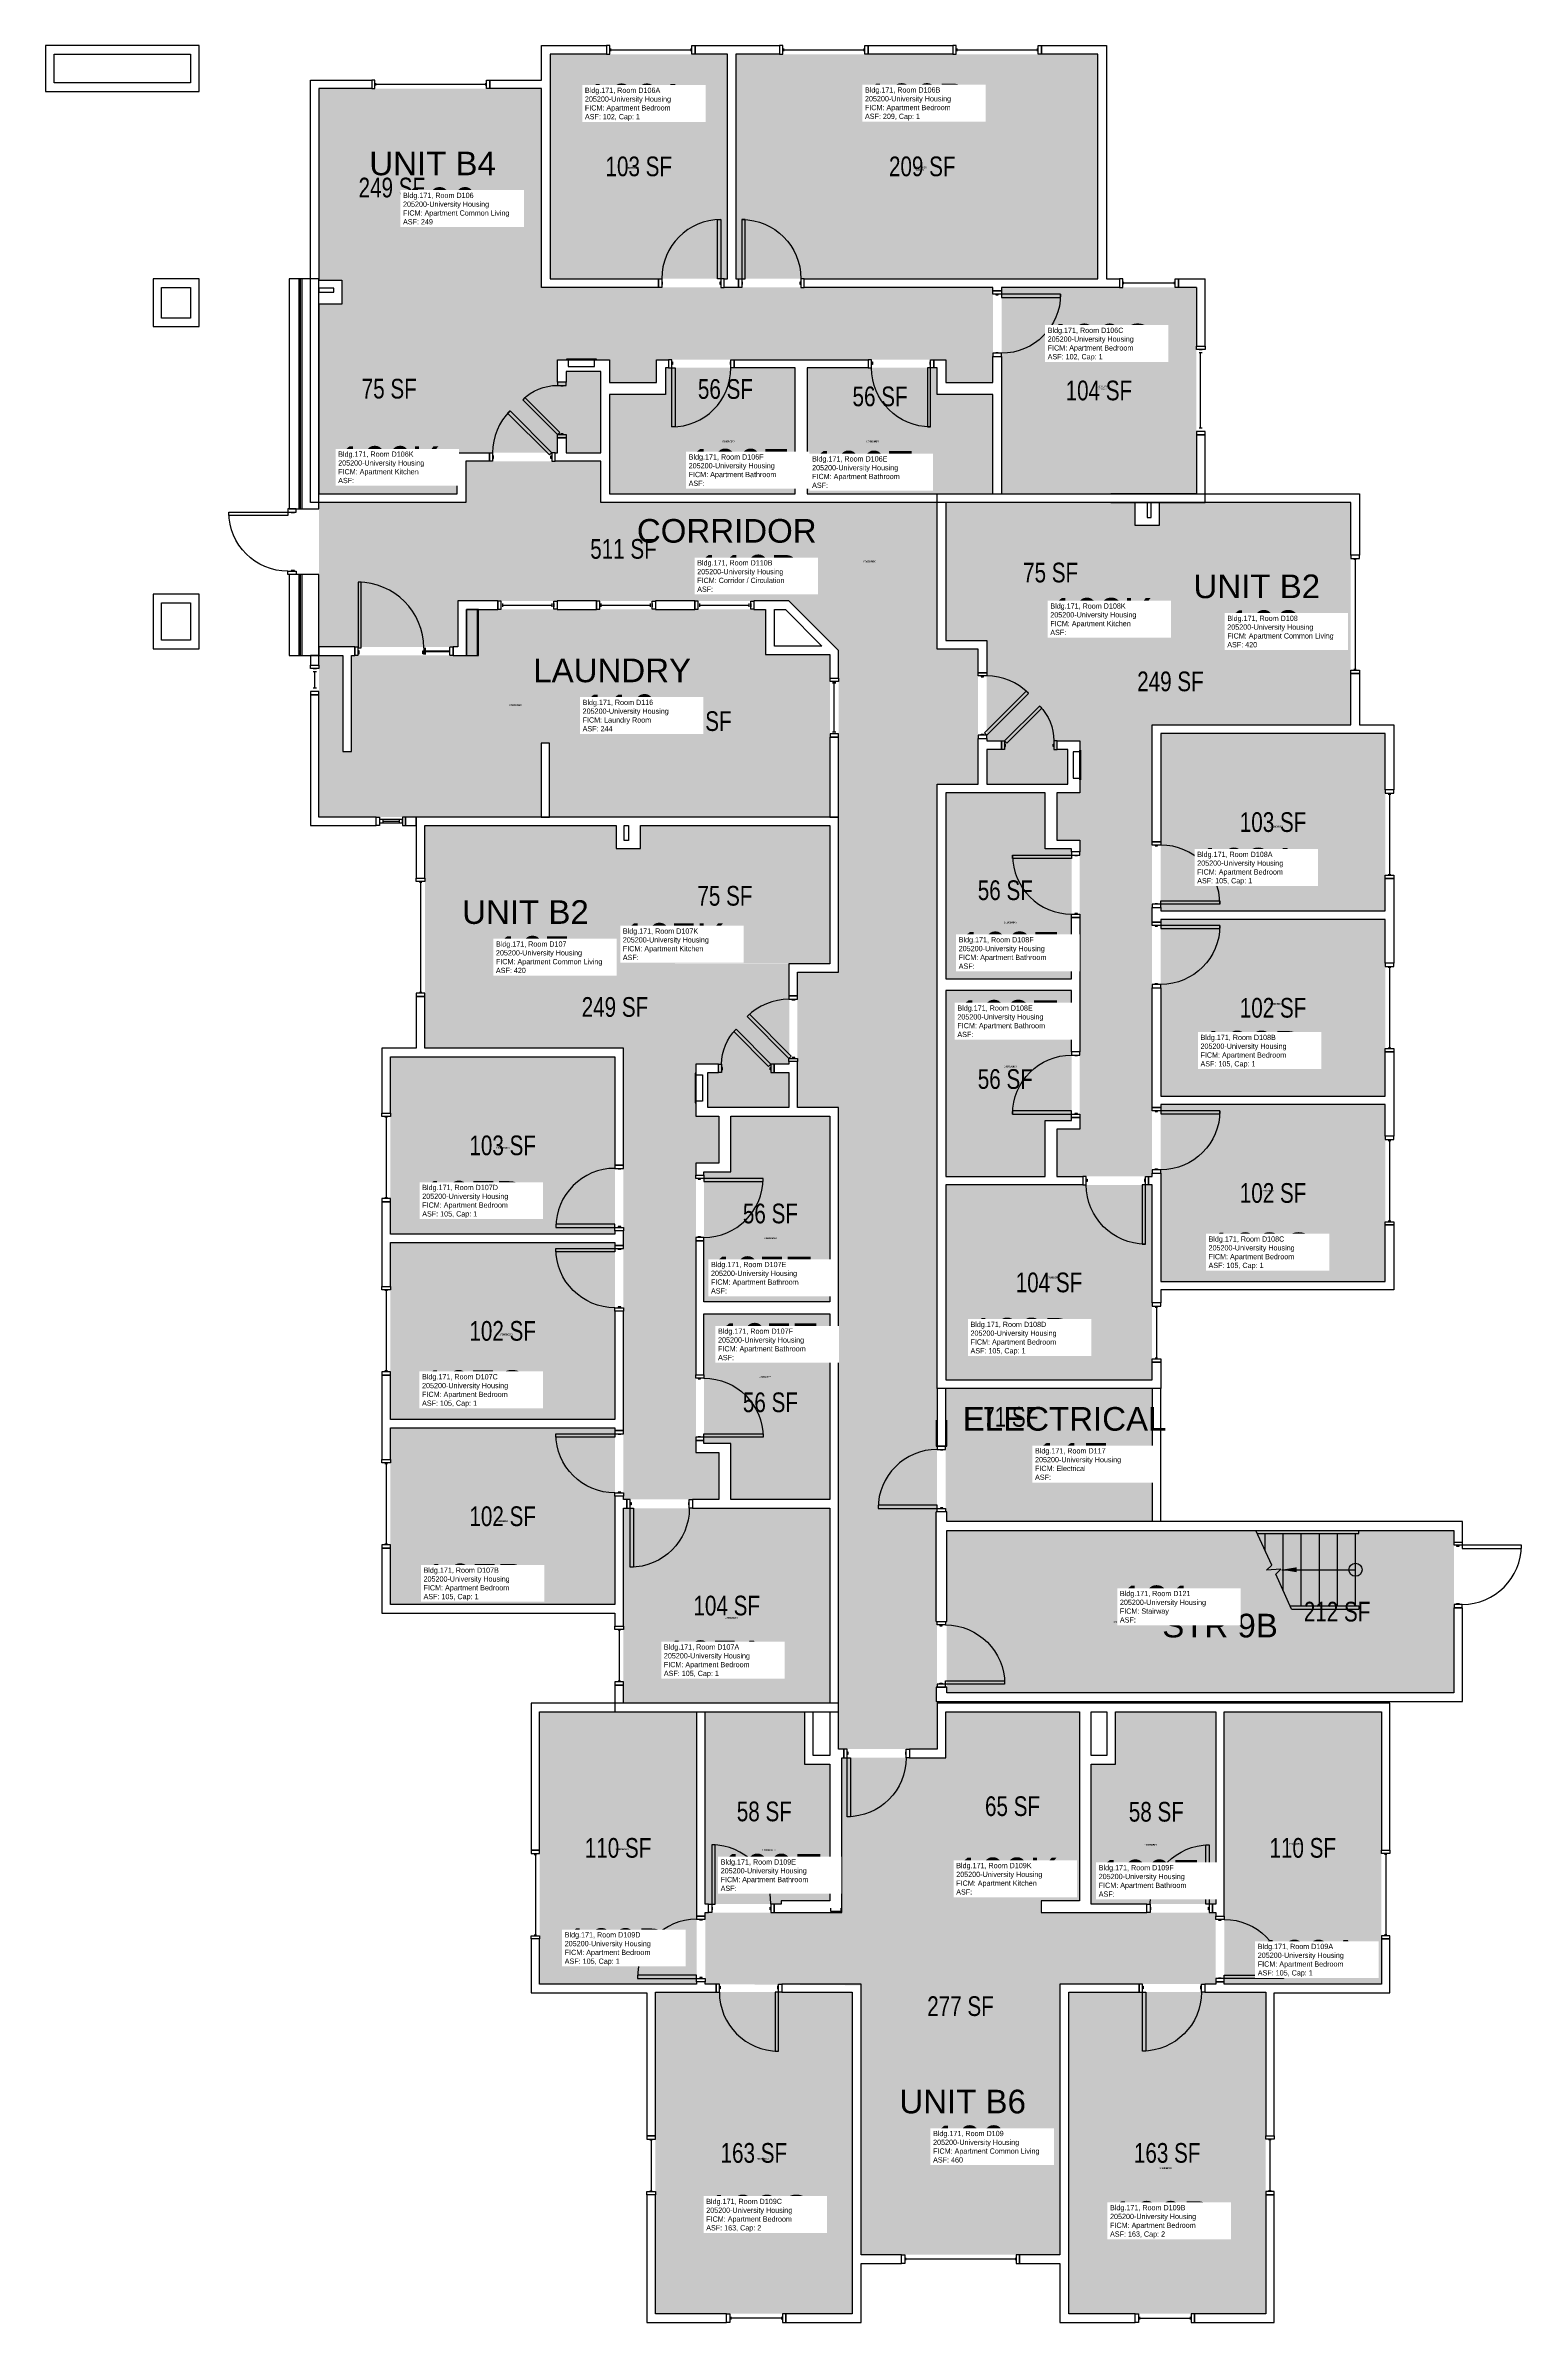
# Model space of a CAD drawing. Header units: inches. Extents: x -179 to 1729, y 245 to 1632.
# Drawn here: x 830 to 1729, y 245 to 1632 of the extents above; entities that cross this region are included whole.
import ezdxf
from ezdxf.enums import TextEntityAlignment as Align

# ---------------------------------------------------------------- set-up
doc = ezdxf.new("R2010")
doc.units = ezdxf.units.IN
doc.header["$LTSCALE"] = 48
doc.header["$MEASUREMENT"] = 0
for name, color, linetype in [('A-DOOR', 2, 'Continuous'), ('A-FLOR', 3, 'Continuous'), ('A-GLAZ', 1, 'Continuous'), ('A-IDEN-RNUM', 7, 'Continuous'), ('A-IDEN-SNUM', 4, 'Continuous'), ('A-IDEN-VNUM', 4, 'Continuous'), ('A-MISC', 2, 'Continuous'), ('A-WALL', 5, 'Continuous'), ('AREA-TEXT', 3, 'Continuous'), ('Rooms-Category-Color', 7, 'Continuous'), ('Rooms-College-Color', 7, 'Continuous'), ('Rooms-Department-Color', 7, 'Continuous'), ('Rooms-Division-Color', 7, 'Continuous'), ('Rooms-Information', 7, 'Continuous')]:
    doc.layers.add(name, color=color, linetype=linetype)
doc.styles.add('CP_AREA', font='arial.ttf', dxfattribs={"height": 15})
doc.styles.add('CP_ROOMSNUMBER', font='arial.ttf', dxfattribs={"height": 1})
doc.styles.add('CP_ROOMVNUMBER', font='arial.ttf', dxfattribs={"width": 0.85, "height": 0.075})
doc.styles.get("Standard").update_dxf_attribs({"font": 'arial.ttf'})
doc.dimstyles.get("Standard").update_dxf_attribs({"dimtxt": 0.18, "dimasz": 0.18, "dimexe": 0.18, "dimexo": 0.0625, "dimgap": 0.09, "dimtad": 0, "dimtih": 1, "dimtoh": 1, "dimdec": 4, "dimzin": 0, "dimdsep": 46, "dimtxsty": 'Standard', "dimcen": 0.09, "dimadec": 0, "dimazin": 0, "dimtfac": 1, "dimtdec": 4, "dimtofl": 0, "dimtmove": 0, "dimatfit": 3, "dimfxl": 1, "dimtolj": 1, "dimtzin": 0, "dimarcsym": 0})

msp = doc.modelspace()

# ---------------------------------------------------------------- hatches: boundary and pattern name
h = msp.add_hatch()
h.set_pattern_fill('ANSI31', color=256, style=0)
h.set_pattern_definition([(135, (1595.10672, 2004.84335), (0.088388348, 0.088388348), [])])
h.paths.add_polyline_path([(1263.6, 1420.9), (1204.9, 1420.9), (1204.9, 1411.7), (1263.6, 1411.7)], flags=9)
h = msp.add_hatch()
h.set_pattern_fill('ANSI31', color=256, style=0)
h.set_pattern_definition([(45, (2023.71835, 754.76828), (0.088388348, -0.088388348), [])])
h.paths.add_polyline_path([(1439.8, 1086.2), (1439.8, 1145), (1430.6, 1145), (1430.6, 1086.2)], flags=9)
h = msp.add_hatch()
h.set_pattern_fill('ANSI31', color=256, angle=90, style=0)
h.set_pattern_definition([(135, (661.53165, 557.89328), (-0.088388348, -0.088388348), [])])
h.paths.add_polyline_path([(1245.5, 889.4), (1245.5, 948.1), (1254.7, 948.1), (1254.7, 889.4)], flags=9)
at = {"layer": 'Rooms-Category-Color', "true_color": 0x728ef3}
for points in [[(1136.9, 1626.7), (1244.9, 1626.7), (1244.9, 1490), (1136.9, 1490)], [(1470.6, 1626.7), (1470.6, 1490), (1250.1, 1490), (1250.1, 1626.7)], [(996.1, 1489.1), (1080.3, 1489.1), (1080.3, 1384), (1141.4, 1384), (1141.4, 1393), (1146.6, 1393), (1146.6, 1384), (1167.8, 1384), (1167.8, 1433.4), (1146.6, 1433.4), (1146.6, 1427), (1141.4, 1427), (1141.4, 1440.6), (1173.1, 1440.6), (1173.1, 1426.8), (1201.8, 1426.8), (1201.8, 1440.6), (1377.9, 1440.6), (1377.9, 1426.8), (1406.6, 1426.8), (1406.6, 1484.7), (1131.6, 1484.7), (1131.6, 1605.8), (996.1, 1605.8)], [(1080.3, 1359), (1080.3, 1489.1), (1010.1, 1489.1), (1010.1, 1474.5), (996.1, 1474.5), (996.1, 1359)], [(1530.6, 1359), (1530.6, 1484.7), (1411.9, 1484.7), (1411.9, 1359)], [(1286.2, 1359), (1286.2, 1435.7), (1207.1, 1435.7), (1207.1, 1419.5), (1173.1, 1419.5), (1173.1, 1359)], [(1406.6, 1359), (1406.6, 1419.5), (1372.6, 1419.5), (1372.6, 1435.7), (1293.5, 1435.7), (1293.5, 1359)], [(1377.9, 1269.6), (1508, 1269.6), (1508, 1339.7), (1493.4, 1339.7), (1493.4, 1353.7), (1377.9, 1353.7)], [(1508, 1353.7), (1508, 1269.6), (1402.9, 1269.6), (1402.9, 1208.5), (1411.8, 1208.5), (1411.8, 1203.2), (1402.9, 1203.2), (1402.9, 1182), (1452.3, 1182), (1452.3, 1203.2), (1445.8, 1203.2), (1445.8, 1208.5), (1459.5, 1208.5), (1459.5, 1176.8), (1445.6, 1176.8), (1445.6, 1148), (1459.5, 1148), (1459.5, 972), (1445.6, 972), (1445.6, 943.2), (1503.6, 943.2), (1503.6, 1218.2), (1624.6, 1218.2), (1624.6, 1353.7)], [(1136.6, 1162.1), (1307.4, 1162.1), (1307.4, 1261), (1268.2, 1261), (1268.2, 1288.5), (1085.9, 1288.5), (1085.9, 1260.5), (1015.9, 1260.5), (1015.9, 1201.9), (1010.7, 1201.9), (1010.7, 1260.5), (996.1, 1260.5), (996.1, 1162.1), (1131.4, 1162.1), (1131.4, 1207.1), (1136.6, 1207.1)], [(1645.6, 1213), (1645.6, 1105), (1508.9, 1105), (1508.9, 1213)], [(1377.9, 1063.6), (1454.6, 1063.6), (1454.6, 1142.8), (1438.4, 1142.8), (1438.4, 1176.8), (1377.9, 1176.8)], [(1177.2, 1156.9), (1177.2, 1072.7), (1282.7, 1072.6), (1282.7, 1011.5), (1273.4, 1011.6), (1273.4, 1006.4), (1282.4, 1006.4), (1282.4, 985.2), (1233, 985.2), (1233, 1006.4), (1239.4, 1006.4), (1239.4, 1011.6), (1225.7, 1011.6), (1225.7, 979.9), (1239.6, 979.9), (1239.6, 951.2), (1225.7, 951.2), (1225.7, 775.1), (1239.6, 775.1), (1239.6, 746.4), (1181.6, 746.4), (1181.6, 1021.4), (1060.6, 1021.4), (1060.6, 1156.9)], [(1307.4, 1072.7), (1177.2, 1072.7), (1177.2, 1142.9), (1191.9, 1142.9), (1191.9, 1156.9), (1307.4, 1156.9)], [(1645.6, 992.1), (1508.9, 992.1), (1508.9, 1099.7), (1645.6, 1099.7)], [(1377.9, 943.2), (1438.4, 943.2), (1438.4, 977.2), (1454.6, 977.2), (1454.6, 1056.4), (1377.9, 1056.4)], [(1039.6, 1016.1), (1039.6, 908.1), (1176.4, 908.1), (1176.4, 1016.1)], [(1508.9, 879.2), (1645.6, 879.2), (1645.6, 986.9), (1508.9, 986.9)], [(1307.4, 866.8), (1230.6, 866.8), (1230.6, 945.9), (1246.9, 945.9), (1246.9, 979.9), (1307.4, 979.9)], [(1377.9, 819.2), (1503.6, 819.2), (1503.6, 938), (1377.9, 938)], [(1039.6, 795.2), (1176.4, 795.2), (1176.4, 902.9), (1039.6, 902.9)], [(1307.4, 746.4), (1246.9, 746.4), (1246.9, 780.4), (1230.6, 780.4), (1230.6, 859.5), (1307.4, 859.5)], [(1176.4, 682.4), (1039.6, 682.4), (1039.6, 790), (1176.4, 790)], [(1307.4, 622.4), (1181.6, 622.4), (1181.6, 741.1), (1307.4, 741.1)], [(1130.5, 617.1), (1226.1, 617.1), (1226.1, 492.6), (1226.1, 451.2), (1130.5, 451.2)], [(1231.4, 617.1), (1231.4, 500), (1277.7, 500), (1277.7, 502), (1307.4, 502), (1307.4, 585.1), (1291.9, 585.1), (1291.9, 617.1)], [(1377.9, 617.1), (1459.3, 617.1), (1459.3, 502), (1377.9, 502)], [(1481.4, 617.1), (1542.4, 617.1), (1542.4, 500), (1466.5, 500), (1466.5, 585.1), (1481.4, 585.1)], [(1547.6, 617.1), (1643.3, 617.1), (1643.3, 451.2), (1547.6, 451.2)], [(1447.5, 286.4), (1326.3, 286.4), (1326.3, 450.5), (1231.4, 451.2), (1231.4, 494.8), (1314.6, 494.8), (1314.6, 589.1), (1377.9, 589.1), (1377.9, 502), (1435.5, 502), (1435.5, 494.8), (1542.4, 494.8), (1542.4, 451.2), (1447.5, 451.2)], [(1201, 446.4), (1321, 446.4), (1321, 250.4), (1201, 250.4)], [(1452.8, 446.4), (1572.8, 446.3), (1572.8, 250.4), (1452.8, 250.5)]]:
    msp.add_hatch(color=171, dxfattribs=at).paths.add_polyline_path(points)
at = {"layer": 'Rooms-Category-Color', "true_color": 0xadadad}
for points in [[(1080.7, 1265.7), (996.1, 1265.7), (996.1, 1353.7), (1085.5, 1353.7), (1085.5, 1378.8), (1167.8, 1378.8), (1167.8, 1353.7), (1372.6, 1353.7), (1372.6, 1264.4), (1397.6, 1264.4), (1397.6, 1182), (1372.6, 1182), (1372.6, 594.4), (1312.6, 594.4), (1312.6, 985.2), (1287.6, 985.2), (1287.6, 1067.5), (1312.6, 1067.5), (1312.6, 1263.5), (1282.4, 1293.7), (1080.7, 1293.7)], [(1503.6, 732.9), (1503.6, 814), (1377.9, 814), (1377.9, 738.9), (1378.5, 738.9), (1378.5, 732.9)], [(1378.5, 727.6), (1378.5, 628.6), (1687.5, 628.6), (1687.5, 727.6)]]:
    msp.add_hatch(color=253, dxfattribs=at).paths.add_polyline_path(points)
at = {"layer": 'Rooms-College-Color', "true_color": 0xadadad}
for points in [[(1136.9, 1626.7), (1244.9, 1626.7), (1244.9, 1490), (1136.9, 1490)], [(1470.6, 1626.7), (1470.6, 1490), (1250.1, 1490), (1250.1, 1626.7)], [(996.1, 1489.1), (1080.3, 1489.1), (1080.3, 1384), (1141.4, 1384), (1141.4, 1393), (1146.6, 1393), (1146.6, 1384), (1167.8, 1384), (1167.8, 1433.4), (1146.6, 1433.4), (1146.6, 1427), (1141.4, 1427), (1141.4, 1440.6), (1173.1, 1440.6), (1173.1, 1426.8), (1201.8, 1426.8), (1201.8, 1440.6), (1377.9, 1440.6), (1377.9, 1426.8), (1406.6, 1426.8), (1406.6, 1484.7), (1131.6, 1484.7), (1131.6, 1605.8), (996.1, 1605.8)], [(1080.3, 1359), (1080.3, 1489.1), (1010.1, 1489.1), (1010.1, 1474.5), (996.1, 1474.5), (996.1, 1359)], [(1530.6, 1359), (1530.6, 1484.7), (1411.9, 1484.7), (1411.9, 1359)], [(1286.2, 1359), (1286.2, 1435.7), (1207.1, 1435.7), (1207.1, 1419.5), (1173.1, 1419.5), (1173.1, 1359)], [(1406.6, 1359), (1406.6, 1419.5), (1372.6, 1419.5), (1372.6, 1435.7), (1293.5, 1435.7), (1293.5, 1359)], [(1080.7, 1265.7), (996.1, 1265.7), (996.1, 1353.7), (1085.5, 1353.7), (1085.5, 1378.8), (1167.8, 1378.8), (1167.8, 1353.7), (1372.6, 1353.7), (1372.6, 1264.4), (1397.6, 1264.4), (1397.6, 1182), (1372.6, 1182), (1372.6, 594.4), (1312.6, 594.4), (1312.6, 985.2), (1287.6, 985.2), (1287.6, 1067.5), (1312.6, 1067.5), (1312.6, 1263.5), (1282.4, 1293.7), (1080.7, 1293.7)], [(1377.9, 1269.6), (1508, 1269.6), (1508, 1339.7), (1493.4, 1339.7), (1493.4, 1353.7), (1377.9, 1353.7)], [(1508, 1353.7), (1508, 1269.6), (1402.9, 1269.6), (1402.9, 1208.5), (1411.8, 1208.5), (1411.8, 1203.2), (1402.9, 1203.2), (1402.9, 1182), (1452.3, 1182), (1452.3, 1203.2), (1445.8, 1203.2), (1445.8, 1208.5), (1459.5, 1208.5), (1459.5, 1176.8), (1445.6, 1176.8), (1445.6, 1148), (1459.5, 1148), (1459.5, 972), (1445.6, 972), (1445.6, 943.2), (1503.6, 943.2), (1503.6, 1218.2), (1624.6, 1218.2), (1624.6, 1353.7)], [(1136.6, 1162.1), (1307.4, 1162.1), (1307.4, 1261), (1268.2, 1261), (1268.2, 1288.5), (1085.9, 1288.5), (1085.9, 1260.5), (1015.9, 1260.5), (1015.9, 1201.9), (1010.7, 1201.9), (1010.7, 1260.5), (996.1, 1260.5), (996.1, 1162.1), (1131.4, 1162.1), (1131.4, 1207.1), (1136.6, 1207.1)], [(1645.6, 1213), (1645.6, 1105), (1508.9, 1105), (1508.9, 1213)], [(1377.9, 1063.6), (1454.6, 1063.6), (1454.6, 1142.8), (1438.4, 1142.8), (1438.4, 1176.8), (1377.9, 1176.8)], [(1177.2, 1156.9), (1177.2, 1072.7), (1282.7, 1072.6), (1282.7, 1011.5), (1273.4, 1011.6), (1273.4, 1006.4), (1282.4, 1006.4), (1282.4, 985.2), (1233, 985.2), (1233, 1006.4), (1239.4, 1006.4), (1239.4, 1011.6), (1225.7, 1011.6), (1225.7, 979.9), (1239.6, 979.9), (1239.6, 951.2), (1225.7, 951.2), (1225.7, 775.1), (1239.6, 775.1), (1239.6, 746.4), (1181.6, 746.4), (1181.6, 1021.4), (1060.6, 1021.4), (1060.6, 1156.9)], [(1307.4, 1072.7), (1177.2, 1072.7), (1177.2, 1142.9), (1191.9, 1142.9), (1191.9, 1156.9), (1307.4, 1156.9)], [(1645.6, 992.1), (1508.9, 992.1), (1508.9, 1099.7), (1645.6, 1099.7)], [(1377.9, 943.2), (1438.4, 943.2), (1438.4, 977.2), (1454.6, 977.2), (1454.6, 1056.4), (1377.9, 1056.4)], [(1039.6, 1016.1), (1039.6, 908.1), (1176.4, 908.1), (1176.4, 1016.1)], [(1508.9, 879.2), (1645.6, 879.2), (1645.6, 986.9), (1508.9, 986.9)], [(1307.4, 866.8), (1230.6, 866.8), (1230.6, 945.9), (1246.9, 945.9), (1246.9, 979.9), (1307.4, 979.9)], [(1377.9, 819.2), (1503.6, 819.2), (1503.6, 938), (1377.9, 938)], [(1039.6, 795.2), (1176.4, 795.2), (1176.4, 902.9), (1039.6, 902.9)], [(1307.4, 746.4), (1246.9, 746.4), (1246.9, 780.4), (1230.6, 780.4), (1230.6, 859.5), (1307.4, 859.5)], [(1503.6, 732.9), (1503.6, 814), (1377.9, 814), (1377.9, 738.9), (1378.5, 738.9), (1378.5, 732.9)], [(1176.4, 682.4), (1039.6, 682.4), (1039.6, 790), (1176.4, 790)], [(1307.4, 622.4), (1181.6, 622.4), (1181.6, 741.1), (1307.4, 741.1)], [(1378.5, 727.6), (1378.5, 628.6), (1687.5, 628.6), (1687.5, 727.6)], [(1130.5, 617.1), (1226.1, 617.1), (1226.1, 492.6), (1226.1, 451.2), (1130.5, 451.2)], [(1231.4, 617.1), (1231.4, 500), (1277.7, 500), (1277.7, 502), (1307.4, 502), (1307.4, 585.1), (1291.9, 585.1), (1291.9, 617.1)], [(1377.9, 617.1), (1459.3, 617.1), (1459.3, 502), (1377.9, 502)], [(1481.4, 617.1), (1542.4, 617.1), (1542.4, 500), (1466.5, 500), (1466.5, 585.1), (1481.4, 585.1)], [(1547.6, 617.1), (1643.3, 617.1), (1643.3, 451.2), (1547.6, 451.2)], [(1447.5, 286.4), (1326.3, 286.4), (1326.3, 450.5), (1231.4, 451.2), (1231.4, 494.8), (1314.6, 494.8), (1314.6, 589.1), (1377.9, 589.1), (1377.9, 502), (1435.5, 502), (1435.5, 494.8), (1542.4, 494.8), (1542.4, 451.2), (1447.5, 451.2)], [(1201, 446.4), (1321, 446.4), (1321, 250.4), (1201, 250.4)], [(1452.8, 446.4), (1572.8, 446.3), (1572.8, 250.4), (1452.8, 250.5)]]:
    msp.add_hatch(color=253, dxfattribs=at).paths.add_polyline_path(points)
at = {"layer": 'Rooms-Department-Color', "true_color": 0x604aed}
for points in [[(1136.9, 1626.7), (1244.9, 1626.7), (1244.9, 1490), (1136.9, 1490)], [(1470.6, 1626.7), (1470.6, 1490), (1250.1, 1490), (1250.1, 1626.7)], [(996.1, 1489.1), (1080.3, 1489.1), (1080.3, 1384), (1141.4, 1384), (1141.4, 1393), (1146.6, 1393), (1146.6, 1384), (1167.8, 1384), (1167.8, 1433.4), (1146.6, 1433.4), (1146.6, 1427), (1141.4, 1427), (1141.4, 1440.6), (1173.1, 1440.6), (1173.1, 1426.8), (1201.8, 1426.8), (1201.8, 1440.6), (1377.9, 1440.6), (1377.9, 1426.8), (1406.6, 1426.8), (1406.6, 1484.7), (1131.6, 1484.7), (1131.6, 1605.8), (996.1, 1605.8)], [(1080.3, 1359), (1080.3, 1489.1), (1010.1, 1489.1), (1010.1, 1474.5), (996.1, 1474.5), (996.1, 1359)], [(1530.6, 1359), (1530.6, 1484.7), (1411.9, 1484.7), (1411.9, 1359)], [(1286.2, 1359), (1286.2, 1435.7), (1207.1, 1435.7), (1207.1, 1419.5), (1173.1, 1419.5), (1173.1, 1359)], [(1406.6, 1359), (1406.6, 1419.5), (1372.6, 1419.5), (1372.6, 1435.7), (1293.5, 1435.7), (1293.5, 1359)], [(1377.9, 1269.6), (1508, 1269.6), (1508, 1339.7), (1493.4, 1339.7), (1493.4, 1353.7), (1377.9, 1353.7)], [(1508, 1353.7), (1508, 1269.6), (1402.9, 1269.6), (1402.9, 1208.5), (1411.8, 1208.5), (1411.8, 1203.2), (1402.9, 1203.2), (1402.9, 1182), (1452.3, 1182), (1452.3, 1203.2), (1445.8, 1203.2), (1445.8, 1208.5), (1459.5, 1208.5), (1459.5, 1176.8), (1445.6, 1176.8), (1445.6, 1148), (1459.5, 1148), (1459.5, 972), (1445.6, 972), (1445.6, 943.2), (1503.6, 943.2), (1503.6, 1218.2), (1624.6, 1218.2), (1624.6, 1353.7)], [(1136.6, 1162.1), (1307.4, 1162.1), (1307.4, 1261), (1268.2, 1261), (1268.2, 1288.5), (1085.9, 1288.5), (1085.9, 1260.5), (1015.9, 1260.5), (1015.9, 1201.9), (1010.7, 1201.9), (1010.7, 1260.5), (996.1, 1260.5), (996.1, 1162.1), (1131.4, 1162.1), (1131.4, 1207.1), (1136.6, 1207.1)], [(1645.6, 1213), (1645.6, 1105), (1508.9, 1105), (1508.9, 1213)], [(1377.9, 1063.6), (1454.6, 1063.6), (1454.6, 1142.8), (1438.4, 1142.8), (1438.4, 1176.8), (1377.9, 1176.8)], [(1177.2, 1156.9), (1177.2, 1072.7), (1282.7, 1072.6), (1282.7, 1011.5), (1273.4, 1011.6), (1273.4, 1006.4), (1282.4, 1006.4), (1282.4, 985.2), (1233, 985.2), (1233, 1006.4), (1239.4, 1006.4), (1239.4, 1011.6), (1225.7, 1011.6), (1225.7, 979.9), (1239.6, 979.9), (1239.6, 951.2), (1225.7, 951.2), (1225.7, 775.1), (1239.6, 775.1), (1239.6, 746.4), (1181.6, 746.4), (1181.6, 1021.4), (1060.6, 1021.4), (1060.6, 1156.9)], [(1307.4, 1072.7), (1177.2, 1072.7), (1177.2, 1142.9), (1191.9, 1142.9), (1191.9, 1156.9), (1307.4, 1156.9)], [(1645.6, 992.1), (1508.9, 992.1), (1508.9, 1099.7), (1645.6, 1099.7)], [(1377.9, 943.2), (1438.4, 943.2), (1438.4, 977.2), (1454.6, 977.2), (1454.6, 1056.4), (1377.9, 1056.4)], [(1039.6, 1016.1), (1039.6, 908.1), (1176.4, 908.1), (1176.4, 1016.1)], [(1508.9, 879.2), (1645.6, 879.2), (1645.6, 986.9), (1508.9, 986.9)], [(1307.4, 866.8), (1230.6, 866.8), (1230.6, 945.9), (1246.9, 945.9), (1246.9, 979.9), (1307.4, 979.9)], [(1377.9, 819.2), (1503.6, 819.2), (1503.6, 938), (1377.9, 938)], [(1039.6, 795.2), (1176.4, 795.2), (1176.4, 902.9), (1039.6, 902.9)], [(1307.4, 746.4), (1246.9, 746.4), (1246.9, 780.4), (1230.6, 780.4), (1230.6, 859.5), (1307.4, 859.5)], [(1176.4, 682.4), (1039.6, 682.4), (1039.6, 790), (1176.4, 790)], [(1307.4, 622.4), (1181.6, 622.4), (1181.6, 741.1), (1307.4, 741.1)], [(1130.5, 617.1), (1226.1, 617.1), (1226.1, 492.6), (1226.1, 451.2), (1130.5, 451.2)], [(1231.4, 617.1), (1231.4, 500), (1277.7, 500), (1277.7, 502), (1307.4, 502), (1307.4, 585.1), (1291.9, 585.1), (1291.9, 617.1)], [(1377.9, 617.1), (1459.3, 617.1), (1459.3, 502), (1377.9, 502)], [(1481.4, 617.1), (1542.4, 617.1), (1542.4, 500), (1466.5, 500), (1466.5, 585.1), (1481.4, 585.1)], [(1547.6, 617.1), (1643.3, 617.1), (1643.3, 451.2), (1547.6, 451.2)], [(1447.5, 286.4), (1326.3, 286.4), (1326.3, 450.5), (1231.4, 451.2), (1231.4, 494.8), (1314.6, 494.8), (1314.6, 589.1), (1377.9, 589.1), (1377.9, 502), (1435.5, 502), (1435.5, 494.8), (1542.4, 494.8), (1542.4, 451.2), (1447.5, 451.2)], [(1201, 446.4), (1321, 446.4), (1321, 250.4), (1201, 250.4)], [(1452.8, 446.4), (1572.8, 446.3), (1572.8, 250.4), (1452.8, 250.5)]]:
    msp.add_hatch(color=173, dxfattribs=at).paths.add_polyline_path(points)
at = {"layer": 'Rooms-Department-Color', "true_color": 0xacacac}
for points in [[(1080.7, 1265.7), (996.1, 1265.7), (996.1, 1353.7), (1085.5, 1353.7), (1085.5, 1378.8), (1167.8, 1378.8), (1167.8, 1353.7), (1372.6, 1353.7), (1372.6, 1264.4), (1397.6, 1264.4), (1397.6, 1182), (1372.6, 1182), (1372.6, 594.4), (1312.6, 594.4), (1312.6, 985.2), (1287.6, 985.2), (1287.6, 1067.5), (1312.6, 1067.5), (1312.6, 1263.5), (1282.4, 1293.7), (1080.7, 1293.7)], [(1503.6, 732.9), (1503.6, 814), (1377.9, 814), (1377.9, 738.9), (1378.5, 738.9), (1378.5, 732.9)], [(1378.5, 727.6), (1378.5, 628.6), (1687.5, 628.6), (1687.5, 727.6)]]:
    msp.add_hatch(color=253, dxfattribs=at).paths.add_polyline_path(points)
at = {"layer": 'Rooms-Division-Color', "true_color": 0x604aed}
for points in [[(1136.9, 1626.7), (1244.9, 1626.7), (1244.9, 1490), (1136.9, 1490)], [(1470.6, 1626.7), (1470.6, 1490), (1250.1, 1490), (1250.1, 1626.7)], [(996.1, 1489.1), (1080.3, 1489.1), (1080.3, 1384), (1141.4, 1384), (1141.4, 1393), (1146.6, 1393), (1146.6, 1384), (1167.8, 1384), (1167.8, 1433.4), (1146.6, 1433.4), (1146.6, 1427), (1141.4, 1427), (1141.4, 1440.6), (1173.1, 1440.6), (1173.1, 1426.8), (1201.8, 1426.8), (1201.8, 1440.6), (1377.9, 1440.6), (1377.9, 1426.8), (1406.6, 1426.8), (1406.6, 1484.7), (1131.6, 1484.7), (1131.6, 1605.8), (996.1, 1605.8)], [(1080.3, 1359), (1080.3, 1489.1), (1010.1, 1489.1), (1010.1, 1474.5), (996.1, 1474.5), (996.1, 1359)], [(1530.6, 1359), (1530.6, 1484.7), (1411.9, 1484.7), (1411.9, 1359)], [(1286.2, 1359), (1286.2, 1435.7), (1207.1, 1435.7), (1207.1, 1419.5), (1173.1, 1419.5), (1173.1, 1359)], [(1406.6, 1359), (1406.6, 1419.5), (1372.6, 1419.5), (1372.6, 1435.7), (1293.5, 1435.7), (1293.5, 1359)], [(1377.9, 1269.6), (1508, 1269.6), (1508, 1339.7), (1493.4, 1339.7), (1493.4, 1353.7), (1377.9, 1353.7)], [(1508, 1353.7), (1508, 1269.6), (1402.9, 1269.6), (1402.9, 1208.5), (1411.8, 1208.5), (1411.8, 1203.2), (1402.9, 1203.2), (1402.9, 1182), (1452.3, 1182), (1452.3, 1203.2), (1445.8, 1203.2), (1445.8, 1208.5), (1459.5, 1208.5), (1459.5, 1176.8), (1445.6, 1176.8), (1445.6, 1148), (1459.5, 1148), (1459.5, 972), (1445.6, 972), (1445.6, 943.2), (1503.6, 943.2), (1503.6, 1218.2), (1624.6, 1218.2), (1624.6, 1353.7)], [(1136.6, 1162.1), (1307.4, 1162.1), (1307.4, 1261), (1268.2, 1261), (1268.2, 1288.5), (1085.9, 1288.5), (1085.9, 1260.5), (1015.9, 1260.5), (1015.9, 1201.9), (1010.7, 1201.9), (1010.7, 1260.5), (996.1, 1260.5), (996.1, 1162.1), (1131.4, 1162.1), (1131.4, 1207.1), (1136.6, 1207.1)], [(1645.6, 1213), (1645.6, 1105), (1508.9, 1105), (1508.9, 1213)], [(1377.9, 1063.6), (1454.6, 1063.6), (1454.6, 1142.8), (1438.4, 1142.8), (1438.4, 1176.8), (1377.9, 1176.8)], [(1177.2, 1156.9), (1177.2, 1072.7), (1282.7, 1072.6), (1282.7, 1011.5), (1273.4, 1011.6), (1273.4, 1006.4), (1282.4, 1006.4), (1282.4, 985.2), (1233, 985.2), (1233, 1006.4), (1239.4, 1006.4), (1239.4, 1011.6), (1225.7, 1011.6), (1225.7, 979.9), (1239.6, 979.9), (1239.6, 951.2), (1225.7, 951.2), (1225.7, 775.1), (1239.6, 775.1), (1239.6, 746.4), (1181.6, 746.4), (1181.6, 1021.4), (1060.6, 1021.4), (1060.6, 1156.9)], [(1307.4, 1072.7), (1177.2, 1072.7), (1177.2, 1142.9), (1191.9, 1142.9), (1191.9, 1156.9), (1307.4, 1156.9)], [(1645.6, 992.1), (1508.9, 992.1), (1508.9, 1099.7), (1645.6, 1099.7)], [(1377.9, 943.2), (1438.4, 943.2), (1438.4, 977.2), (1454.6, 977.2), (1454.6, 1056.4), (1377.9, 1056.4)], [(1039.6, 1016.1), (1039.6, 908.1), (1176.4, 908.1), (1176.4, 1016.1)], [(1508.9, 879.2), (1645.6, 879.2), (1645.6, 986.9), (1508.9, 986.9)], [(1307.4, 866.8), (1230.6, 866.8), (1230.6, 945.9), (1246.9, 945.9), (1246.9, 979.9), (1307.4, 979.9)], [(1377.9, 819.2), (1503.6, 819.2), (1503.6, 938), (1377.9, 938)], [(1039.6, 795.2), (1176.4, 795.2), (1176.4, 902.9), (1039.6, 902.9)], [(1307.4, 746.4), (1246.9, 746.4), (1246.9, 780.4), (1230.6, 780.4), (1230.6, 859.5), (1307.4, 859.5)], [(1176.4, 682.4), (1039.6, 682.4), (1039.6, 790), (1176.4, 790)], [(1307.4, 622.4), (1181.6, 622.4), (1181.6, 741.1), (1307.4, 741.1)], [(1130.5, 617.1), (1226.1, 617.1), (1226.1, 492.6), (1226.1, 451.2), (1130.5, 451.2)], [(1231.4, 617.1), (1231.4, 500), (1277.7, 500), (1277.7, 502), (1307.4, 502), (1307.4, 585.1), (1291.9, 585.1), (1291.9, 617.1)], [(1377.9, 617.1), (1459.3, 617.1), (1459.3, 502), (1377.9, 502)], [(1481.4, 617.1), (1542.4, 617.1), (1542.4, 500), (1466.5, 500), (1466.5, 585.1), (1481.4, 585.1)], [(1547.6, 617.1), (1643.3, 617.1), (1643.3, 451.2), (1547.6, 451.2)], [(1447.5, 286.4), (1326.3, 286.4), (1326.3, 450.5), (1231.4, 451.2), (1231.4, 494.8), (1314.6, 494.8), (1314.6, 589.1), (1377.9, 589.1), (1377.9, 502), (1435.5, 502), (1435.5, 494.8), (1542.4, 494.8), (1542.4, 451.2), (1447.5, 451.2)], [(1201, 446.4), (1321, 446.4), (1321, 250.4), (1201, 250.4)], [(1452.8, 446.4), (1572.8, 446.3), (1572.8, 250.4), (1452.8, 250.5)]]:
    msp.add_hatch(color=173, dxfattribs=at).paths.add_polyline_path(points)
at = {"layer": 'Rooms-Division-Color', "true_color": 0xadadad}
for points in [[(1080.7, 1265.7), (996.1, 1265.7), (996.1, 1353.7), (1085.5, 1353.7), (1085.5, 1378.8), (1167.8, 1378.8), (1167.8, 1353.7), (1372.6, 1353.7), (1372.6, 1264.4), (1397.6, 1264.4), (1397.6, 1182), (1372.6, 1182), (1372.6, 594.4), (1312.6, 594.4), (1312.6, 985.2), (1287.6, 985.2), (1287.6, 1067.5), (1312.6, 1067.5), (1312.6, 1263.5), (1282.4, 1293.7), (1080.7, 1293.7)], [(1503.6, 732.9), (1503.6, 814), (1377.9, 814), (1377.9, 738.9), (1378.5, 738.9), (1378.5, 732.9)], [(1378.5, 727.6), (1378.5, 628.6), (1687.5, 628.6), (1687.5, 727.6)]]:
    msp.add_hatch(color=253, dxfattribs=at).paths.add_polyline_path(points)

# ---------------------------------------------------------------- linework, layer by layer
at = {"layer": 'A-DOOR'}
for p, q in [((941.2, 1345.8), (941.2, 1347.8)), ((941.2, 1347.8), (977.2, 1347.8)), ((977.2, 1345.8), (941.2, 1345.8)), ((982.2, 1349.8), (977.2, 1349.8)), ((977.2, 1349.8), (977.2, 1347.8)), ((977.2, 1347.8), (977.2, 1345.8)), ((977.2, 1347.8), (982.2, 1347.8)), ((979.2, 1347.3), (979.2, 1347.8)), ((979.2, 1347.8), (981.2, 1347.8)), ((981.2, 1347.3), (979.2, 1347.3)), ((981.2, 1347.8), (981.2, 1347.3)), ((982.2, 1347.8), (982.2, 1349.8)), ((977.2, 1309.8), (977.2, 1311.8)), ((977.2, 1311.8), (982.2, 1311.8)), ((982.2, 1309.8), (977.2, 1309.8)), ((981.2, 1312.3), (979.2, 1312.3)), ((979.2, 1312.3), (979.2, 1311.8)), ((979.2, 1311.8), (981.2, 1311.8)), ((981.2, 1311.8), (981.2, 1312.3)), ((982.2, 1311.8), (982.2, 1309.8)), ((1021.7, 1305.1), (1019.9, 1305.1)), ((1019.9, 1305.1), (1019.9, 1265.1)), ((1021.7, 1265.1), (1021.7, 1305.1)), ((1019.9, 1265.1), (1021.7, 1265.1)), ((1020.5, 1263.4), (1019.9, 1263.4)), ((1019.9, 1263.4), (1019.9, 1261.4)), ((1020.5, 1261.4), (1020.5, 1263.4)), ((1059.3, 1261.4), (1059.3, 1263.4)), ((1059.3, 1263.4), (1059.9, 1263.4)), ((1059.9, 1263.4), (1059.9, 1261.4)), ((1019.9, 1261.4), (1020.5, 1261.4)), ((1059.9, 1261.4), (1059.3, 1261.4))]:
    msp.add_line(p, q, dxfattribs=at)
for points in [[(1240.9, 1490), (1238.9, 1490), (1238.9, 1526), (1240.9, 1526)], [(1253.7, 1490), (1255.7, 1490), (1255.7, 1526), (1253.7, 1526)], [(1204.9, 1484.7), (1202.9, 1484.7), (1202.9, 1490), (1204.9, 1490)], [(1204.9, 1486.5), (1205.4, 1486.5), (1205.4, 1488), (1204.9, 1488)], [(1240.9, 1486.5), (1240.4, 1486.5), (1240.4, 1488), (1240.9, 1488)], [(1240.9, 1484.7), (1242.9, 1484.7), (1242.9, 1490), (1240.9, 1490)], [(1253.7, 1484.7), (1251.7, 1484.7), (1251.7, 1490), (1253.7, 1490)], [(1253.7, 1486.5), (1254.2, 1486.5), (1254.2, 1488), (1253.7, 1488)], [(1289.7, 1486.5), (1289.2, 1486.5), (1289.2, 1488), (1289.7, 1488)], [(1289.7, 1484.7), (1291.7, 1484.7), (1291.7, 1490), (1289.7, 1490)], [(1406.6, 1480.6), (1406.6, 1482.6), (1411.9, 1482.6), (1411.9, 1480.6)], [(1408.4, 1480.6), (1408.4, 1480.1), (1409.9, 1480.1), (1409.9, 1480.6)], [(1411.9, 1480.6), (1411.9, 1478.6), (1447.9, 1478.6), (1447.9, 1480.6)], [(1406.6, 1444.6), (1406.6, 1442.6), (1411.9, 1442.6), (1411.9, 1444.6)], [(1408.4, 1444.6), (1408.4, 1445.1), (1409.9, 1445.1), (1409.9, 1444.6)], [(1211, 1440.6), (1209, 1440.6), (1209, 1435.7), (1211, 1435.7)], [(1211, 1439.3), (1211.5, 1439.3), (1211.5, 1437.8), (1211, 1437.8)], [(1211, 1435.7), (1213, 1435.7), (1213, 1399.8), (1211, 1399.8)], [(1247, 1439.3), (1246.5, 1439.3), (1246.5, 1437.8), (1247, 1437.8)], [(1247, 1440.6), (1249, 1440.6), (1249, 1435.7), (1247, 1435.7)], [(1332.7, 1440.6), (1330.7, 1440.6), (1330.7, 1435.7), (1332.7, 1435.7)], [(1332.7, 1439.3), (1333.2, 1439.3), (1333.2, 1437.8), (1332.7, 1437.8)], [(1368.7, 1435.7), (1366.7, 1435.7), (1366.7, 1399.8), (1368.7, 1399.8)], [(1368.7, 1439.3), (1368.2, 1439.3), (1368.2, 1437.8), (1368.7, 1437.8)], [(1368.7, 1440.6), (1370.7, 1440.6), (1370.7, 1435.7), (1368.7, 1435.7)], [(1141.4, 1395), (1142.8, 1396.4), (1121.6, 1417.6), (1120.2, 1416.2)], [(1146.6, 1425), (1146.6, 1427), (1141.4, 1427), (1141.4, 1425)], [(1144.9, 1425), (1144.9, 1424.5), (1143.4, 1424.5), (1143.4, 1425)], [(1137.9, 1384), (1136.5, 1382.6), (1111, 1408), (1112.5, 1409.5)], [(1146.6, 1395), (1146.6, 1393), (1141.4, 1393), (1141.4, 1395)], [(1144.9, 1395), (1144.9, 1395.5), (1143.4, 1395.5), (1143.4, 1395)], [(1101.9, 1378.8), (1099.9, 1378.8), (1099.9, 1384), (1101.9, 1384)], [(1101.9, 1380.5), (1102.4, 1380.5), (1102.4, 1382), (1101.9, 1382)], [(1137.9, 1380.5), (1137.4, 1380.5), (1137.4, 1382), (1137.9, 1382)], [(1137.9, 1378.8), (1139.9, 1378.8), (1139.9, 1384), (1137.9, 1384)], [(1397.6, 1248), (1397.6, 1250), (1402.9, 1250), (1402.9, 1248)], [(1399.4, 1248), (1399.4, 1247.5), (1400.9, 1247.5), (1400.9, 1248)], [(1402.9, 1212), (1401.5, 1213.4), (1426.9, 1238.8), (1428.3, 1237.4)], [(1413.8, 1208.5), (1415.2, 1207.1), (1436.5, 1228.3), (1435, 1229.7)], [(1397.6, 1212), (1397.6, 1210), (1402.9, 1210), (1402.9, 1212)], [(1399.4, 1212), (1399.4, 1212.5), (1400.9, 1212.5), (1400.9, 1212)], [(1413.8, 1203.2), (1411.8, 1203.2), (1411.8, 1208.5), (1413.8, 1208.5)], [(1443.8, 1203.2), (1445.8, 1203.2), (1445.8, 1208.5), (1443.8, 1208.5)], [(1413.8, 1205), (1414.3, 1205), (1414.3, 1206.5), (1413.8, 1206.5)], [(1443.8, 1205), (1443.3, 1205), (1443.3, 1206.5), (1443.8, 1206.5)], [(1454.6, 1138.9), (1454.6, 1136.9), (1418.6, 1136.9), (1418.6, 1138.9)], [(1459.5, 1138.9), (1459.5, 1140.9), (1454.6, 1140.9), (1454.6, 1138.9)], [(1458.1, 1138.9), (1458.1, 1138.4), (1456.6, 1138.4), (1456.6, 1138.9)], [(1503.6, 1145), (1503.6, 1147), (1508.9, 1147), (1508.9, 1145)], [(1505.4, 1145), (1505.4, 1144.5), (1506.9, 1144.5), (1506.9, 1145)], [(1508.9, 1109), (1508.9, 1111), (1544.9, 1111), (1544.9, 1109)], [(1459.5, 1102.9), (1459.5, 1100.9), (1454.6, 1100.9), (1454.6, 1102.9)], [(1458.1, 1102.9), (1458.1, 1103.4), (1456.6, 1103.4), (1456.6, 1102.9)], [(1503.6, 1109), (1503.6, 1107), (1508.9, 1107), (1508.9, 1109)], [(1503.6, 1096.1), (1503.6, 1098.1), (1508.9, 1098.1), (1508.9, 1096.1)], [(1505.4, 1109), (1505.4, 1109.5), (1506.9, 1109.5), (1506.9, 1109)], [(1505.4, 1096.1), (1505.4, 1095.6), (1506.9, 1095.6), (1506.9, 1096.1)], [(1508.9, 1096.1), (1508.9, 1094.1), (1544.9, 1094.1), (1544.9, 1096.1)], [(1503.6, 1060.1), (1503.6, 1058.1), (1508.9, 1058.1), (1508.9, 1060.1)], [(1505.4, 1060.1), (1505.4, 1060.6), (1506.9, 1060.6), (1506.9, 1060.1)], [(1282.4, 1015.1), (1283.8, 1016.5), (1258.3, 1042), (1256.9, 1040.5)], [(1287.6, 1051.1), (1287.6, 1053.1), (1282.4, 1053.1), (1282.4, 1051.1)], [(1285.9, 1051.1), (1285.9, 1050.6), (1284.4, 1050.6), (1284.4, 1051.1)], [(1271.4, 1011.6), (1270, 1010.2), (1248.8, 1031.4), (1250.2, 1032.8)], [(1287.6, 1015.1), (1287.6, 1013.1), (1282.4, 1013.1), (1282.4, 1015.1)], [(1285.9, 1015.1), (1285.9, 1015.6), (1284.4, 1015.6), (1284.4, 1015.1)], [(1459.5, 1017.1), (1459.5, 1019.1), (1454.6, 1019.1), (1454.6, 1017.1)], [(1458.1, 1017.1), (1458.1, 1016.6), (1456.6, 1016.6), (1456.6, 1017.1)], [(1241.4, 1006.4), (1239.4, 1006.4), (1239.4, 1011.6), (1241.4, 1011.6)], [(1241.4, 1008.1), (1241.9, 1008.1), (1241.9, 1009.6), (1241.4, 1009.6)], [(1271.4, 1008.1), (1270.9, 1008.1), (1270.9, 1009.6), (1271.4, 1009.6)], [(1271.4, 1006.4), (1273.4, 1006.4), (1273.4, 1011.6), (1271.4, 1011.6)], [(1503.6, 983.2), (1503.6, 985.2), (1508.9, 985.2), (1508.9, 983.2)], [(1454.6, 981.1), (1454.6, 983.1), (1418.6, 983.1), (1418.6, 981.1)], [(1459.5, 981.1), (1459.5, 979.1), (1454.6, 979.1), (1454.6, 981.1)], [(1458.1, 981.1), (1458.1, 981.6), (1456.6, 981.6), (1456.6, 981.1)], [(1505.4, 983.2), (1505.4, 982.7), (1506.9, 982.7), (1506.9, 983.2)], [(1508.9, 983.2), (1508.9, 981.2), (1544.9, 981.2), (1544.9, 983.2)], [(1181.6, 948.1), (1181.6, 950.1), (1176.4, 950.1), (1176.4, 948.1)], [(1179.9, 948.1), (1179.9, 947.6), (1178.4, 947.6), (1178.4, 948.1)], [(1225.7, 942), (1225.7, 944), (1230.6, 944), (1230.6, 942)], [(1463.5, 943.2), (1461.5, 943.2), (1461.5, 938), (1463.5, 938)], [(1499.5, 943.2), (1501.5, 943.2), (1501.5, 938), (1499.5, 938)], [(1503.6, 947.2), (1503.6, 945.2), (1508.9, 945.2), (1508.9, 947.2)], [(1505.4, 947.2), (1505.4, 947.7), (1506.9, 947.7), (1506.9, 947.2)], [(1227.1, 942), (1227.1, 941.5), (1228.6, 941.5), (1228.6, 942)], [(1230.6, 942), (1230.6, 940), (1266.6, 940), (1266.6, 942)], [(1463.5, 941.5), (1464, 941.5), (1464, 940), (1463.5, 940)], [(1499.5, 938), (1497.5, 938), (1497.5, 902), (1499.5, 902)], [(1499.5, 941.5), (1499, 941.5), (1499, 940), (1499.5, 940)], [(1176.4, 912.1), (1176.4, 914.1), (1140.4, 914.1), (1140.4, 912.1)], [(1181.6, 912.1), (1181.6, 910.1), (1176.4, 910.1), (1176.4, 912.1)], [(1179.9, 912.1), (1179.9, 912.6), (1178.4, 912.6), (1178.4, 912.1)], [(1225.7, 906), (1225.7, 904), (1230.6, 904), (1230.6, 906)], [(1227.1, 906), (1227.1, 906.5), (1228.6, 906.5), (1228.6, 906)], [(1176.4, 899.2), (1176.4, 897.2), (1140.4, 897.2), (1140.4, 899.2)], [(1181.6, 899.2), (1181.6, 901.2), (1176.4, 901.2), (1176.4, 899.2)], [(1179.9, 899.2), (1179.9, 898.7), (1178.4, 898.7), (1178.4, 899.2)], [(1181.6, 863.2), (1181.6, 861.2), (1176.4, 861.2), (1176.4, 863.2)], [(1179.9, 863.2), (1179.9, 863.7), (1178.4, 863.7), (1178.4, 863.2)], [(1225.7, 820.3), (1225.7, 822.3), (1230.6, 822.3), (1230.6, 820.3)], [(1227.1, 820.3), (1227.1, 819.8), (1228.6, 819.8), (1228.6, 820.3)], [(1176.4, 786.4), (1176.4, 784.4), (1140.4, 784.4), (1140.4, 786.4)], [(1181.6, 786.4), (1181.6, 788.4), (1176.4, 788.4), (1176.4, 786.4)], [(1179.9, 786.4), (1179.9, 785.9), (1178.4, 785.9), (1178.4, 786.4)], [(1225.7, 784.3), (1225.7, 782.3), (1230.6, 782.3), (1230.6, 784.3)], [(1227.1, 784.3), (1227.1, 784.8), (1228.6, 784.8), (1228.6, 784.3)], [(1230.6, 784.3), (1230.6, 786.3), (1266.6, 786.3), (1266.6, 784.3)], [(1377.7, 776.9), (1377.7, 778.9), (1372.7, 778.9), (1372.7, 776.9)], [(1376.2, 776.9), (1376.2, 776.4), (1374.7, 776.4), (1374.7, 776.9)], [(1181.6, 750.4), (1181.6, 748.4), (1176.4, 748.4), (1176.4, 750.4)], [(1179.9, 750.4), (1179.9, 750.9), (1178.4, 750.9), (1178.4, 750.4)], [(1185.7, 746.4), (1183.7, 746.4), (1183.7, 741.1), (1185.7, 741.1)], [(1185.7, 744.6), (1186.2, 744.6), (1186.2, 743.1), (1185.7, 743.1)], [(1185.7, 741.1), (1187.7, 741.1), (1187.7, 705.1), (1185.7, 705.1)], [(1221.7, 744.6), (1221.2, 744.6), (1221.2, 743.1), (1221.7, 743.1)], [(1221.7, 746.4), (1223.7, 746.4), (1223.7, 741.1), (1221.7, 741.1)], [(1372.7, 740.9), (1372.7, 742.9), (1336.7, 742.9), (1336.7, 740.9)], [(1377.7, 740.9), (1377.7, 738.9), (1372.7, 738.9), (1372.7, 740.9)], [(1376.2, 740.9), (1376.2, 741.4), (1374.7, 741.4), (1374.7, 740.9)], [(1687.6, 718.5), (1687.6, 720.5), (1692.6, 720.5), (1692.6, 718.5)], [(1689.1, 718.5), (1689.1, 718), (1690.6, 718), (1690.6, 718.5)], [(1692.6, 718.5), (1692.6, 716.5), (1728.6, 716.5), (1728.6, 718.5)], [(1687.6, 682.5), (1687.6, 680.5), (1692.6, 680.5), (1692.6, 682.5)], [(1689.1, 682.5), (1689.1, 683), (1690.6, 683), (1690.6, 682.5)], [(1372.7, 670), (1372.7, 672), (1377.7, 672), (1377.7, 670)], [(1374.3, 670), (1374.3, 669.5), (1375.8, 669.5), (1375.8, 670)], [(1372.7, 634), (1372.7, 632), (1377.7, 632), (1377.7, 634)], [(1374.3, 634), (1374.3, 634.5), (1375.8, 634.5), (1375.8, 634)], [(1377.7, 634), (1377.7, 636), (1413.8, 636), (1413.8, 634)], [(1317.8, 594.4), (1315.8, 594.4), (1315.8, 589.1), (1317.8, 589.1)], [(1317.8, 592.6), (1318.3, 592.6), (1318.3, 591.1), (1317.8, 591.1)], [(1317.8, 589.1), (1319.8, 589.1), (1319.8, 553.1), (1317.8, 553.1)], [(1353.7, 592.6), (1353.3, 592.6), (1353.3, 591.1), (1353.7, 591.1)], [(1353.7, 594.4), (1355.8, 594.4), (1355.8, 589.1), (1353.7, 589.1)], [(1235.4, 500), (1237.4, 500), (1237.4, 536), (1235.4, 536)], [(1538.4, 500), (1536.4, 500), (1536.4, 536), (1538.4, 536)], [(1235.4, 494.8), (1233.4, 494.8), (1233.4, 500), (1235.4, 500)], [(1271.4, 494.8), (1273.4, 494.8), (1273.4, 500), (1271.4, 500)], [(1502.4, 494.8), (1500.4, 494.8), (1500.4, 500), (1502.4, 500)], [(1538.4, 494.8), (1540.4, 494.8), (1540.4, 500), (1538.4, 500)], [(1231.4, 490.7), (1231.4, 492.7), (1226.1, 492.7), (1226.1, 490.7)], [(1229.6, 490.7), (1229.6, 490.2), (1228.1, 490.2), (1228.1, 490.7)], [(1235.4, 496.5), (1235.9, 496.5), (1235.9, 498), (1235.4, 498)], [(1271.4, 496.5), (1270.9, 496.5), (1270.9, 498), (1271.4, 498)], [(1502.4, 496.5), (1502.9, 496.5), (1502.9, 498), (1502.4, 498)], [(1538.4, 496.5), (1537.9, 496.5), (1537.9, 498), (1538.4, 498)], [(1542.4, 490.6), (1542.4, 492.6), (1547.6, 492.6), (1547.6, 490.6)], [(1544.1, 490.6), (1544.1, 490.1), (1545.6, 490.1), (1545.6, 490.6)], [(1226.1, 454.7), (1226.1, 456.7), (1190.1, 456.7), (1190.1, 454.7)], [(1231.4, 454.7), (1231.4, 452.7), (1226.1, 452.7), (1226.1, 454.7)], [(1229.6, 454.7), (1229.6, 455.2), (1228.1, 455.2), (1228.1, 454.7)], [(1240, 451.2), (1238, 451.2), (1238, 446.4), (1240, 446.4)], [(1240, 449.9), (1240.5, 449.9), (1240.5, 448.4), (1240, 448.4)], [(1276, 446.4), (1274, 446.4), (1274, 410.4), (1276, 410.4)], [(1276, 449.9), (1275.5, 449.9), (1275.5, 448.4), (1276, 448.4)], [(1276, 451.2), (1278, 451.2), (1278, 446.4), (1276, 446.4)], [(1497.7, 451.2), (1495.7, 451.2), (1495.7, 446.4), (1497.7, 446.4)], [(1497.7, 449.9), (1498.2, 449.9), (1498.2, 448.4), (1497.7, 448.4)], [(1497.7, 446.4), (1499.7, 446.4), (1499.7, 410.4), (1497.7, 410.4)], [(1533.7, 449.9), (1533.2, 449.9), (1533.2, 448.4), (1533.7, 448.4)], [(1533.7, 451.2), (1535.7, 451.2), (1535.7, 446.4), (1533.7, 446.4)], [(1542.4, 454.6), (1542.4, 452.6), (1547.6, 452.6), (1547.6, 454.6)], [(1544.1, 454.6), (1544.1, 455.1), (1545.6, 455.1), (1545.6, 454.6)], [(1547.6, 454.6), (1547.6, 456.6), (1583.6, 456.6), (1583.6, 454.6)]]:
    msp.add_lwpolyline(points, close=True, dxfattribs=at)
for centre, radius, start, end in [((1240.9, 1490), 36, 90, 180), ((1211, 1435.7), 36, 270, 0), ((1137.9, 1384), 36, 135, 180), ((1019.9, 1265.1), 40, 0, 90), ((1402.9, 1212), 36, 45, 90), ((1454.6, 1138.9), 36, 180, 270), ((1508.9, 1109), 36, 0, 90), ((1282.4, 1015.1), 36, 90, 135), ((1176.4, 912.1), 36, 90, 180), ((1230.6, 942), 36, 270, 0), ((1372.7, 740.9), 36, 90, 180), ((1692.6, 718.5), 36, 270, 0), ((1235.4, 500), 36, 0, 90), ((1226.1, 454.7), 36, 90, 180), ((1276, 446.4), 36, 180, 270)]:
    msp.add_arc(centre, radius, start, end, dxfattribs=at)
at = {"layer": 'A-DOOR', "extrusion": (0, 0, -1)}
for centre, radius, start, end in [((-1253.7, 1490), 36, 90, 180), ((-1411.9, 1480.6), 36, 180, 270), ((-1368.7, 1435.7), 36, 270, 0), ((-1141.4, 1395), 30, 45, 90), ((-977.2, 1347.8), 36, 270, 0), ((-1413.8, 1208.5), 30, 135, 180), ((-1508.9, 1096.1), 36, 180, 270), ((-1271.4, 1011.6), 30, 0, 45), ((-1454.6, 981.1), 36, 0, 90), ((-1508.9, 983.2), 36, 180, 270), ((-1499.5, 938), 36, 270, 0), ((-1176.4, 899.2), 36, 270, 0), ((-1230.6, 784.3), 36, 90, 180), ((-1176.4, 786.4), 36, 270, 0), ((-1185.7, 741.1), 36, 180, 270), ((-1377.8, 634), 36, 90, 180), ((-1317.8, 589.1), 36, 180, 270), ((-1538.4, 500), 36, 0, 90), ((-1547.6, 454.6), 36, 90, 180), ((-1497.7, 446.4), 36, 180, 270)]:
    msp.add_arc(centre, radius, start, end, dxfattribs=at)
at = {"layer": 'A-FLOR'}
for p, q in [((1567.7, 725.6), (1629.5, 725.6)), ((1572.5, 715), (1572.5, 725.6)), ((1583.5, 690.9), (1583.5, 725.6)), ((1594.5, 681.6), (1594.5, 725.6)), ((1605.5, 681.6), (1605.5, 725.6)), ((1616.5, 681.6), (1616.5, 725.6)), ((1627.5, 681.6), (1627.5, 725.6)), ((1629.5, 725.6), (1629.5, 727.6)), ((1587.7, 681.6), (1629.5, 681.6)), ((1588.6, 679.6), (1629.5, 679.6)), ((1629.5, 681.6), (1629.5, 679.6))]:
    msp.add_line(p, q, dxfattribs=at)
msp.add_lwpolyline([(1588.6, 679.6), (1578.9, 700.9), (1582.1, 704), (1573.3, 703.3), (1576.5, 706.4), (1566.8, 727.6)], dxfattribs=at)
msp.add_circle((1627.5, 703.6), 4, dxfattribs=at)
at = {"layer": 'A-GLAZ'}
for p, q in [((1173.8, 1628.6), (1173.8, 1630.1)), ((1173.8, 1629.4), (1222.8, 1629.4)), ((1222.8, 1628.6), (1222.8, 1630.1)), ((1279.2, 1628.6), (1279.2, 1630.1)), ((1279.2, 1629.4), (1328.2, 1629.4)), ((1328.2, 1628.6), (1328.2, 1630.1)), ((1384.8, 1628.6), (1384.8, 1630.1)), ((1384.8, 1629.4), (1433.8, 1629.4)), ((1433.8, 1628.6), (1433.8, 1630.1)), ((1030.7, 1607.6), (1030.7, 1609.1)), ((1097.7, 1607.6), (1097.7, 1609.1)), ((1030.7, 1608.4), (1097.7, 1608.4)), ((1486.2, 1486.6), (1486.2, 1488.1)), ((1486.2, 1487.4), (1517.2, 1487.4)), ((1517.2, 1486.6), (1517.2, 1488.1)), ((1530.6, 1446.9), (1530.6, 1448.9)), ((1530.6, 1448.9), (1535.9, 1448.9)), ((1535.9, 1446.9), (1530.6, 1446.9)), ((1532.2, 1446.9), (1534.2, 1446.9)), ((1534.2, 1444.9), (1532.2, 1444.9)), ((1533.2, 1398.9), (1533.2, 1444.9)), ((1535.9, 1448.9), (1535.9, 1446.9)), ((1530.6, 1396.9), (1530.6, 1394.9)), ((1535.9, 1396.9), (1530.6, 1396.9)), ((1530.6, 1394.9), (1535.9, 1394.9)), ((1534.2, 1398.9), (1532.2, 1398.9)), ((1534.2, 1396.9), (1532.2, 1396.9)), ((1535.9, 1394.9), (1535.9, 1396.9)), ((1626.5, 1319.1), (1628, 1319.1)), ((1627.3, 1319.1), (1627.3, 1252.1)), ((1107.1, 1293.6), (1105.1, 1293.6)), ((1105.1, 1293.6), (1105.1, 1288.6)), ((1107.1, 1288.6), (1107.1, 1293.6)), ((1107.1, 1290.1), (1107.1, 1292.1)), ((1108.1, 1290.1), (1108.1, 1292.1)), ((1108.1, 1291.1), (1138.1, 1291.1)), ((1138.1, 1290.1), (1138.1, 1292.1)), ((1139.1, 1293.6), (1141.1, 1293.6)), ((1139.1, 1288.6), (1139.1, 1293.6)), ((1139.1, 1292.1), (1139.1, 1290.1)), ((1141.1, 1293.6), (1141.1, 1288.6)), ((1167.1, 1293.6), (1165.1, 1293.6)), ((1165.1, 1293.6), (1165.1, 1288.6)), ((1167.1, 1288.6), (1167.1, 1293.6)), ((1167.1, 1290.1), (1167.1, 1292.1)), ((1168.1, 1290.1), (1168.1, 1292.1)), ((1168.1, 1291.1), (1198.1, 1291.1)), ((1198.1, 1290.1), (1198.1, 1292.1)), ((1199.1, 1293.6), (1201.1, 1293.6)), ((1199.1, 1288.6), (1199.1, 1293.6)), ((1199.1, 1292.1), (1199.1, 1290.1)), ((1201.1, 1293.6), (1201.1, 1288.6)), ((1227.1, 1293.6), (1225.1, 1293.6)), ((1225.1, 1293.6), (1225.1, 1288.6)), ((1227.1, 1288.6), (1227.1, 1293.6)), ((1227.1, 1290.1), (1227.1, 1292.1)), ((1228.1, 1290.1), (1228.1, 1292.1)), ((1228.1, 1291.1), (1258.1, 1291.1)), ((1258.1, 1290.1), (1258.1, 1292.1)), ((1259.1, 1293.6), (1261.1, 1293.6)), ((1259.1, 1288.6), (1259.1, 1293.6)), ((1259.1, 1292.1), (1259.1, 1290.1)), ((1261.1, 1293.6), (1261.1, 1288.6)), ((1105.1, 1288.6), (1107.1, 1288.6)), ((1141.1, 1288.6), (1139.1, 1288.6)), ((1165.1, 1288.6), (1167.1, 1288.6)), ((1201.1, 1288.6), (1199.1, 1288.6)), ((1225.1, 1288.6), (1227.1, 1288.6)), ((1261.1, 1288.6), (1259.1, 1288.6)), ((1019.9, 1265.6), (1017.9, 1265.6)), ((1017.9, 1265.6), (1017.9, 1260.6)), ((1019.9, 1260.6), (1019.9, 1265.6)), ((1059.9, 1265.1), (1059.9, 1261.1)), ((1060.9, 1261.1), (1060.9, 1265.1)), ((1075.9, 1263.2), (1060.9, 1263.2)), ((1060.9, 1263), (1075.9, 1263)), ((1075.9, 1260.6), (1075.9, 1265.6)), ((1077.9, 1265.6), (1075.9, 1265.6)), ((1077.9, 1260.6), (1077.9, 1265.6)), ((990.9, 1252.5), (990.9, 1254.5)), ((990.9, 1254.5), (996.1, 1254.5)), ((996.1, 1252.5), (990.9, 1252.5)), ((992.5, 1252.5), (994.5, 1252.5)), ((994.5, 1250.5), (992.5, 1250.5)), ((993.5, 1240.5), (993.5, 1250.5)), ((996.1, 1254.5), (996.1, 1252.5)), ((1017.9, 1260.6), (1019.9, 1260.6)), ((1075.9, 1260.6), (1077.9, 1260.6)), ((1626.5, 1252.1), (1628, 1252.1)), ((990.9, 1238.5), (990.9, 1236.5)), ((996.1, 1238.5), (990.9, 1238.5)), ((990.9, 1236.5), (996.1, 1236.5)), ((994.5, 1240.5), (992.5, 1240.5)), ((994.5, 1238.5), (992.5, 1238.5)), ((996.1, 1236.5), (996.1, 1238.5)), ((1307.5, 1244.7), (1307.5, 1246.7)), ((1307.5, 1246.7), (1312.5, 1246.7)), ((1312.5, 1244.7), (1307.5, 1244.7)), ((1309, 1244.7), (1311, 1244.7)), ((1311, 1243.7), (1309, 1243.7)), ((1310, 1213.7), (1310, 1243.7)), ((1312.5, 1246.7), (1312.5, 1244.7)), ((1307.5, 1212.7), (1307.5, 1210.7)), ((1312.5, 1212.7), (1307.5, 1212.7)), ((1307.5, 1210.7), (1312.5, 1210.7)), ((1311, 1213.7), (1309, 1213.7)), ((1311, 1212.7), (1309, 1212.7)), ((1312.5, 1210.7), (1312.5, 1212.7)), ((1647.5, 1176.1), (1649, 1176.1)), ((1648.3, 1176.1), (1648.3, 1127.1)), ((1030.9, 1156.9), (1030.9, 1162.1)), ((1030.9, 1162.1), (1032.9, 1162.1)), ((1032.9, 1156.9), (1030.9, 1156.9)), ((1032.9, 1162.1), (1032.9, 1156.9)), ((1032.9, 1160.5), (1032.9, 1158.5)), ((1046.9, 1160.5), (1032.9, 1160.5)), ((1032.9, 1158.5), (1046.9, 1158.5)), ((1034.9, 1160.5), (1034.9, 1158.5)), ((1034.9, 1159.5), (1044.9, 1159.5)), ((1044.9, 1160.5), (1044.9, 1158.5)), ((1048.9, 1162.1), (1046.9, 1162.1)), ((1046.9, 1162.1), (1046.9, 1156.9)), ((1046.9, 1158.5), (1046.9, 1160.5)), ((1046.9, 1156.9), (1048.9, 1156.9)), ((1048.9, 1156.9), (1048.9, 1162.1)), ((1647.5, 1127.1), (1649, 1127.1)), ((1058.8, 1122.3), (1057.3, 1122.3)), ((1058, 1122.3), (1058, 1055.3)), ((1647.5, 1070.6), (1649, 1070.6)), ((1648.3, 1070.6), (1648.3, 1021.6)), ((1058.8, 1055.3), (1057.3, 1055.3)), ((1647.5, 1021.6), (1649, 1021.6)), ((1037.8, 979.2), (1036.3, 979.2)), ((1037, 979.2), (1037, 930.2)), ((1647.5, 965.1), (1649, 965.1)), ((1648.3, 965.1), (1648.3, 916.1)), ((1037.8, 930.2), (1036.3, 930.2)), ((1647.5, 916.1), (1649, 916.1)), ((1037.8, 873.7), (1036.3, 873.7)), ((1037, 873.7), (1037, 824.7)), ((1505.5, 863.6), (1507, 863.6)), ((1506.3, 863.6), (1506.3, 832.6)), ((1505.5, 832.6), (1507, 832.6)), ((1037.8, 824.7), (1036.3, 824.7)), ((1037.8, 768.2), (1036.3, 768.2)), ((1037, 768.2), (1037, 719.2)), ((1037.8, 719.2), (1036.3, 719.2)), ((1179.8, 666.8), (1178.3, 666.8)), ((1179, 666.8), (1179, 635.8)), ((1179.8, 635.8), (1178.3, 635.8)), ((1127.1, 530.2), (1128.6, 530.2)), ((1127.9, 530.2), (1127.9, 481.2)), ((1646.6, 530.2), (1645.1, 530.2)), ((1645.9, 530.2), (1645.9, 481.2)), ((1127.1, 481.2), (1128.6, 481.2)), ((1646.6, 481.2), (1645.1, 481.2)), ((1197.6, 356.3), (1199.1, 356.3)), ((1198.4, 356.3), (1198.4, 325.3)), ((1576.1, 356.3), (1574.6, 356.3)), ((1575.4, 356.3), (1575.4, 325.3)), ((1197.6, 325.3), (1199.1, 325.3)), ((1576.1, 325.3), (1574.6, 325.3)), ((1353.4, 284.5), (1353.4, 283)), ((1353.4, 283.8), (1420.4, 283.8)), ((1420.4, 284.5), (1420.4, 283)), ((1246.9, 248.5), (1246.9, 247)), ((1277.9, 247.8), (1246.9, 247.8)), ((1277.9, 248.5), (1277.9, 247)), ((1495.9, 248.5), (1495.9, 247)), ((1495.9, 247.8), (1526.9, 247.8)), ((1526.9, 248.5), (1526.9, 247))]:
    msp.add_line(p, q, dxfattribs=at)
for points in [[(1173.3, 1632), (1171.3, 1632), (1171.3, 1626.7), (1173.3, 1626.7)], [(1223.3, 1632), (1225.3, 1632), (1225.3, 1626.7), (1223.3, 1626.7)], [(1278.7, 1632), (1276.7, 1632), (1276.7, 1626.7), (1278.7, 1626.7)], [(1328.7, 1632), (1330.7, 1632), (1330.7, 1626.7), (1328.7, 1626.7)], [(1384.3, 1632), (1382.3, 1632), (1382.3, 1626.7), (1384.3, 1626.7)], [(1434.3, 1632), (1436.3, 1632), (1436.3, 1626.7), (1434.3, 1626.7)], [(1030.2, 1611), (1028.2, 1611), (1028.2, 1605.8), (1030.2, 1605.8)], [(1098.2, 1611), (1100.2, 1611), (1100.2, 1605.8), (1098.2, 1605.8)], [(1485.7, 1490), (1483.7, 1490), (1483.7, 1484.7), (1485.7, 1484.7)], [(1517.7, 1490), (1519.7, 1490), (1519.7, 1484.7), (1517.7, 1484.7)], [(1629.9, 1319.6), (1629.9, 1321.6), (1624.6, 1321.6), (1624.6, 1319.6)], [(1629.9, 1251.6), (1629.9, 1249.6), (1624.6, 1249.6), (1624.6, 1251.6)], [(1650.9, 1176.6), (1650.9, 1178.6), (1645.6, 1178.6), (1645.6, 1176.6)], [(1055.4, 1122.8), (1055.4, 1124.8), (1060.6, 1124.8), (1060.6, 1122.8)], [(1650.9, 1126.6), (1650.9, 1124.6), (1645.6, 1124.6), (1645.6, 1126.6)], [(1650.9, 1071.1), (1650.9, 1073.1), (1645.6, 1073.1), (1645.6, 1071.1)], [(1055.4, 1054.8), (1055.4, 1052.8), (1060.6, 1052.8), (1060.6, 1054.8)], [(1650.9, 1021.1), (1650.9, 1019.1), (1645.6, 1019.1), (1645.6, 1021.1)], [(1034.4, 979.7), (1034.4, 981.7), (1039.6, 981.7), (1039.6, 979.7)], [(1650.9, 965.6), (1650.9, 967.6), (1645.6, 967.6), (1645.6, 965.6)], [(1034.4, 929.7), (1034.4, 927.7), (1039.6, 927.7), (1039.6, 929.7)], [(1650.9, 915.6), (1650.9, 913.6), (1645.6, 913.6), (1645.6, 915.6)], [(1034.4, 874.2), (1034.4, 876.2), (1039.6, 876.2), (1039.6, 874.2)], [(1508.9, 864.1), (1508.9, 866.1), (1503.6, 866.1), (1503.6, 864.1)], [(1508.9, 832.1), (1508.9, 830.1), (1503.6, 830.1), (1503.6, 832.1)], [(1034.4, 824.2), (1034.4, 822.2), (1039.6, 822.2), (1039.6, 824.2)], [(1034.4, 768.7), (1034.4, 770.7), (1039.6, 770.7), (1039.6, 768.7)], [(1034.4, 718.7), (1034.4, 716.7), (1039.6, 716.7), (1039.6, 718.7)], [(1176.4, 667.3), (1176.4, 669.3), (1181.6, 669.3), (1181.6, 667.3)], [(1176.4, 635.3), (1176.4, 633.3), (1181.6, 633.3), (1181.6, 635.3)], [(1130.5, 530.7), (1130.5, 532.7), (1125.3, 532.7), (1125.3, 530.7)], [(1643.3, 530.7), (1643.3, 532.7), (1648.5, 532.7), (1648.5, 530.7)], [(1130.5, 480.7), (1130.5, 478.7), (1125.3, 478.7), (1125.3, 480.7)], [(1643.3, 480.7), (1643.3, 478.7), (1648.5, 478.7), (1648.5, 480.7)], [(1201, 356.8), (1201, 358.8), (1195.8, 358.8), (1195.8, 356.8)], [(1572.8, 356.8), (1572.8, 358.8), (1578, 358.8), (1578, 356.8)], [(1201, 324.8), (1201, 322.8), (1195.8, 322.8), (1195.8, 324.8)], [(1572.8, 324.8), (1572.8, 322.8), (1578, 322.8), (1578, 324.8)], [(1352.9, 281.1), (1350.9, 281.1), (1350.9, 286.4), (1352.9, 286.4)], [(1420.9, 281.1), (1422.9, 281.1), (1422.9, 286.4), (1420.9, 286.4)], [(1246.4, 245.1), (1244.4, 245.1), (1244.4, 250.4), (1246.4, 250.4)], [(1278.4, 245.1), (1280.4, 245.1), (1280.4, 250.4), (1278.4, 250.4)], [(1495.4, 245.1), (1493.4, 245.1), (1493.4, 250.4), (1495.4, 250.4)], [(1527.4, 245.1), (1529.4, 245.1), (1529.4, 250.4), (1527.4, 250.4)]]:
    msp.add_lwpolyline(points, close=True, dxfattribs=at)
at = {"layer": 'A-MISC'}
for points in [[(1147, 1440.6), (1147, 1441.1), (1165, 1441.1), (1165, 1440.6)], [(1459.5, 1202.8), (1460, 1202.8), (1460, 1184.8), (1459.5, 1184.8)], [(1225.7, 1006), (1225.3, 1006), (1225.3, 988), (1225.7, 988)]]:
    msp.add_lwpolyline(points, close=True, dxfattribs=at)
for points in [[(1148, 1440.6), (1148, 1436.6), (1164, 1436.6), (1164, 1440.6)], [(1459.5, 1201.8), (1455.5, 1201.8), (1455.5, 1185.8), (1459.5, 1185.8)], [(1225.7, 1005), (1229.8, 1005), (1229.8, 989), (1225.7, 989)]]:
    msp.add_lwpolyline(points, dxfattribs=at)
at = {"layer": 'A-WALL'}
for p, q in [((829.5, 1632), (829.5, 1604)), ((923.1, 1632), (829.5, 1632)), ((834.8, 1609.3), (834.8, 1626.7)), ((834.8, 1626.7), (917.9, 1626.7)), ((917.9, 1626.7), (917.9, 1609.3)), ((923.1, 1604), (923.1, 1632)), ((1131.6, 1632), (1171.3, 1632)), ((1131.6, 1611), (1131.6, 1632)), ((1171.3, 1626.7), (1136.9, 1626.7)), ((1136.9, 1626.7), (1136.9, 1490)), ((1171.3, 1632), (1171.3, 1626.7)), ((1225.3, 1632), (1276.7, 1632)), ((1225.3, 1626.7), (1225.3, 1632)), ((1244.9, 1626.7), (1225.3, 1626.7)), ((1244.9, 1490), (1244.9, 1626.7)), ((1276.7, 1626.7), (1250.1, 1626.7)), ((1250.1, 1626.7), (1250.1, 1490)), ((1276.7, 1632), (1276.7, 1626.7)), ((1330.7, 1626.7), (1330.7, 1632)), ((1330.7, 1632), (1382.3, 1632)), ((1382.3, 1626.7), (1330.7, 1626.7)), ((1382.3, 1626.7), (1330.7, 1626.7)), ((1382.3, 1632), (1382.3, 1626.7)), ((1436.3, 1632), (1475.9, 1632)), ((1436.3, 1626.7), (1436.3, 1632)), ((1470.6, 1626.7), (1436.3, 1626.7)), ((1470.6, 1490), (1470.6, 1626.7)), ((1475.9, 1632), (1475.9, 1490)), ((917.9, 1609.3), (834.8, 1609.3)), ((990.9, 1611), (1028.2, 1611)), ((990.9, 1353.7), (990.9, 1611)), ((1028.2, 1611), (1028.2, 1605.8)), ((1100.2, 1611), (1131.6, 1611)), ((1100.2, 1605.8), (1100.2, 1611)), ((829.5, 1604), (923.1, 1604)), ((1028.2, 1605.8), (996.1, 1605.8)), ((996.1, 1605.8), (996.1, 1489.1)), ((1131.6, 1605.8), (1100.2, 1605.8)), ((1131.6, 1484.7), (1131.6, 1605.8)), ((895, 1490), (895, 1460.8)), ((923.1, 1490), (895, 1490)), ((900.2, 1466), (900.2, 1484.7)), ((900.2, 1484.7), (917.9, 1484.7)), ((917.9, 1484.7), (917.9, 1466)), ((923.1, 1460.8), (923.1, 1490)), ((977.9, 1490), (977.9, 1349.8)), ((996.1, 1490), (977.9, 1490)), ((983.9, 1490), (983.9, 1349.8)), ((984.9, 1349.8), (984.9, 1490)), ((985.9, 1349.8), (985.9, 1490)), ((996.1, 1349.8), (996.1, 1490)), ((996.1, 1489.1), (1010.1, 1489.1)), ((996.1, 1484.3), (996.1, 1481.8)), ((1005.2, 1484.3), (996.1, 1484.3)), ((1005.2, 1481.8), (1005.2, 1484.3)), ((1010.1, 1489.1), (1010.1, 1474.5)), ((1202.9, 1484.7), (1131.6, 1484.7)), ((1136.9, 1490), (1202.9, 1490)), ((1202.9, 1490), (1202.9, 1484.7)), ((1242.9, 1490), (1244.9, 1490)), ((1242.9, 1484.7), (1242.9, 1490)), ((1251.7, 1484.7), (1242.9, 1484.7)), ((1250.1, 1490), (1251.7, 1490)), ((1251.7, 1490), (1251.7, 1484.7)), ((1291.7, 1490), (1470.6, 1490)), ((1291.7, 1484.7), (1291.7, 1490)), ((1406.6, 1484.7), (1291.7, 1484.7)), ((1404.6, 1490), (1470.6, 1490)), ((1406.6, 1484.7), (1404.6, 1484.7)), ((1406.6, 1482.6), (1406.6, 1484.7)), ((1475.2, 1484.7), (1411.9, 1484.7)), ((1411.9, 1484.7), (1411.9, 1482.6)), ((1483.7, 1484.7), (1475.2, 1484.7)), ((1475.9, 1490), (1483.7, 1490)), ((1483.7, 1490), (1483.7, 1484.7)), ((1519.7, 1490), (1535.9, 1490)), ((1519.7, 1484.7), (1519.7, 1490)), ((1530.6, 1484.7), (1519.7, 1484.7)), ((1530.6, 1484.7), (1530.6, 1448.9)), ((1535.9, 1448.9), (1535.9, 1490)), ((996.1, 1481.8), (1005.2, 1481.8)), ((996.1, 1474.5), (996.1, 1359)), ((1010.1, 1474.5), (996.1, 1474.5)), ((1411.9, 1482.6), (1406.6, 1482.6)), ((895, 1460.8), (923.1, 1460.8)), ((917.9, 1466), (900.2, 1466)), ((1406.6, 1440), (1406.6, 1442.6)), ((1406.6, 1442.6), (1411.9, 1442.6)), ((1411.9, 1442.6), (1411.9, 1440)), ((1530.6, 1448.9), (1535.9, 1448.9)), ((1141.4, 1440.6), (1173.1, 1440.6)), ((1141.4, 1427), (1141.4, 1440.6)), ((1167.8, 1433.4), (1146.6, 1433.4)), ((1146.6, 1433.4), (1146.6, 1427)), ((1167.8, 1384), (1167.8, 1433.4)), ((1173.1, 1440.6), (1173.1, 1426.8)), ((1201.8, 1440.6), (1209, 1440.6)), ((1201.8, 1426.8), (1201.8, 1440.6)), ((1209, 1435.7), (1207.1, 1435.7)), ((1207.1, 1435.7), (1207.1, 1419.5)), ((1209, 1440.6), (1209, 1435.7)), ((1249, 1440.6), (1330.7, 1440.6)), ((1249, 1435.7), (1249, 1440.6)), ((1286.2, 1435.7), (1249, 1435.7)), ((1286.2, 1359), (1286.2, 1435.7)), ((1330.7, 1435.7), (1293.5, 1435.7)), ((1293.5, 1435.7), (1293.5, 1359)), ((1330.7, 1440.6), (1330.7, 1435.7)), ((1370.7, 1440.6), (1377.9, 1440.6)), ((1370.7, 1435.7), (1370.7, 1440.6)), ((1372.6, 1435.7), (1370.7, 1435.7)), ((1372.6, 1419.5), (1372.6, 1435.7)), ((1377.9, 1440.6), (1377.9, 1426.8)), ((1406.6, 1426.8), (1406.6, 1440)), ((1411.9, 1440), (1411.9, 1359)), ((1146.6, 1427), (1141.4, 1427)), ((1173.1, 1426.8), (1201.8, 1426.8)), ((1207.1, 1419.5), (1173.1, 1419.5)), ((1173.1, 1419.5), (1173.1, 1359)), ((1406.6, 1419.5), (1372.6, 1419.5)), ((1377.9, 1426.8), (1406.6, 1426.8)), ((1406.6, 1359), (1406.6, 1419.5)), ((1141.4, 1384), (1141.4, 1393)), ((1141.4, 1393), (1146.6, 1393)), ((1146.6, 1393), (1146.6, 1384)), ((1530.6, 1394.9), (1530.6, 1359)), ((1535.9, 1394.9), (1530.6, 1394.9)), ((1535.9, 1353.7), (1535.9, 1394.9)), ((1080.3, 1384), (1099.9, 1384)), ((1080.3, 1359), (1080.3, 1384)), ((1099.9, 1378.8), (1085.5, 1378.8)), ((1085.5, 1378.8), (1085.5, 1353.7)), ((1099.9, 1384), (1099.9, 1378.8)), ((1139.9, 1384), (1141.4, 1384)), ((1139.9, 1378.8), (1139.9, 1384)), ((1167.8, 1378.8), (1139.9, 1378.8)), ((1146.6, 1384), (1167.8, 1384)), ((1167.8, 1353.7), (1167.8, 1378.8)), ((977.9, 1349.8), (996.1, 1349.8)), ((1085.5, 1353.7), (990.9, 1353.7)), ((996.1, 1359), (1080.3, 1359)), ((1407.2, 1353.7), (1167.8, 1353.7)), ((1173.1, 1359), (1286.2, 1359)), ((1293.5, 1359), (1406.6, 1359)), ((1372.6, 1264.4), (1372.6, 1359)), ((1372.6, 1359), (1629.9, 1359)), ((1377.9, 1353.7), (1377.9, 1269.6)), ((1493.4, 1353.7), (1377.9, 1353.7)), ((1535.9, 1353.7), (1407.2, 1353.7)), ((1411.9, 1359), (1530.6, 1359)), ((1530.6, 1359), (1478.5, 1359)), ((1478.5, 1353.7), (1535.9, 1353.7)), ((1493.4, 1339.7), (1493.4, 1353.7)), ((1503.1, 1353.7), (1500.6, 1353.7)), ((1500.6, 1353.7), (1500.6, 1344.6)), ((1503.1, 1344.6), (1503.1, 1353.7)), ((1624.6, 1353.7), (1508, 1353.7)), ((1508, 1353.7), (1508, 1339.7)), ((1624.6, 1321.6), (1624.6, 1353.7)), ((1629.9, 1359), (1629.9, 1321.6)), ((1508, 1339.7), (1493.4, 1339.7)), ((1500.6, 1344.6), (1503.1, 1344.6)), ((1629.9, 1321.6), (1624.6, 1321.6)), ((977.9, 1309.8), (977.9, 1260.5)), ((996.1, 1309.8), (977.9, 1309.8)), ((983.9, 1309.8), (983.9, 1260.5)), ((984.9, 1260.5), (984.9, 1309.8)), ((985.9, 1260.5), (985.9, 1309.8)), ((996.1, 1260.5), (996.1, 1309.8)), ((895, 1297.9), (895, 1264.5)), ((923.1, 1297.9), (895, 1297.9)), ((900.2, 1269.8), (900.2, 1292.6)), ((900.2, 1292.6), (917.9, 1292.6)), ((917.9, 1292.6), (917.9, 1269.8)), ((923.1, 1264.5), (923.1, 1297.9)), ((1080.7, 1293.7), (1080.7, 1265.7)), ((1105.1, 1293.7), (1080.7, 1293.7)), ((1105.1, 1288.5), (1105.1, 1293.7)), ((1165.1, 1293.7), (1141.1, 1293.7)), ((1141.1, 1293.7), (1141.1, 1288.5)), ((1165.1, 1288.5), (1165.1, 1293.7)), ((1225.1, 1293.7), (1201.1, 1293.7)), ((1201.1, 1293.7), (1201.1, 1288.5)), ((1225.1, 1288.5), (1225.1, 1293.7)), ((1282.4, 1293.7), (1261.1, 1293.7)), ((1261.1, 1293.7), (1261.1, 1288.5)), ((1312.6, 1263.5), (1282.4, 1293.7)), ((1085.9, 1260.5), (1085.9, 1288.5)), ((1085.9, 1288.5), (1105.1, 1288.5)), ((1093.2, 1288.5), (1085.9, 1288.5)), ((1085.9, 1288.5), (1085.9, 1260.5)), ((1092.5, 1288.5), (1092.5, 1260.5)), ((1093.2, 1260.5), (1093.2, 1288.5)), ((1141.1, 1288.5), (1165.1, 1288.5)), ((1201.1, 1288.5), (1225.1, 1288.5)), ((1261.1, 1288.5), (1268.2, 1288.5)), ((1268.2, 1288.5), (1268.2, 1261)), ((1273.5, 1288.5), (1280.2, 1288.5)), ((1273.5, 1266.2), (1273.5, 1288.5)), ((1280.2, 1288.5), (1302.5, 1266.2)), ((895, 1264.5), (923.1, 1264.5)), ((917.9, 1269.8), (900.2, 1269.8)), ((1017.9, 1265.7), (996.1, 1265.7)), ((996.1, 1265.7), (996.1, 1260.5)), ((1017.9, 1260.5), (1017.9, 1265.7)), ((1080.7, 1265.7), (1077.9, 1265.7)), ((1077.9, 1265.7), (1077.9, 1260.5)), ((1302.5, 1266.2), (1273.5, 1266.2)), ((1312.6, 1246.7), (1312.6, 1263.5)), ((1397.6, 1264.4), (1372.6, 1264.4)), ((1377.9, 1269.6), (1402.9, 1269.6)), ((1397.6, 1250), (1397.6, 1264.4)), ((1402.9, 1269.6), (1402.9, 1250)), ((977.9, 1260.5), (996.1, 1260.5)), ((996.1, 1260.5), (990.9, 1260.5)), ((990.9, 1260.5), (990.9, 1254.5)), ((990.9, 1254.5), (996.1, 1254.5)), ((996.1, 1254.5), (996.1, 1260.5)), ((996.1, 1260.5), (1010.7, 1260.5)), ((1010.7, 1260.5), (1010.7, 1201.9)), ((1015.9, 1201.9), (1015.9, 1260.5)), ((1015.9, 1260.5), (1017.9, 1260.5)), ((1077.9, 1260.5), (1085.9, 1260.5)), ((1085.9, 1260.5), (1093.2, 1260.5)), ((1268.2, 1261), (1307.4, 1261)), ((1307.4, 1261), (1307.4, 1246.7)), ((1402.9, 1250), (1397.6, 1250)), ((1624.6, 1218.2), (1624.6, 1249.6)), ((1624.6, 1249.6), (1629.9, 1249.6)), ((1629.9, 1249.6), (1629.9, 1218.2)), ((996.1, 1236.5), (990.9, 1236.5)), ((990.9, 1236.5), (990.9, 1156.9)), ((996.1, 1162.1), (996.1, 1236.5)), ((1307.4, 1246.7), (1312.6, 1246.7)), ((1131.4, 1207.1), (1131.4, 1162.1)), ((1136.6, 1207.1), (1131.4, 1207.1)), ((1136.6, 1162.1), (1136.6, 1207.1)), ((1312.6, 1210.7), (1307.4, 1210.7)), ((1307.4, 1210.7), (1307.4, 1162.1)), ((1312.6, 1162.1), (1312.6, 1210.7)), ((1397.6, 1182), (1397.6, 1210)), ((1397.6, 1210), (1402.9, 1210)), ((1402.9, 1210), (1402.9, 1208.5)), ((1402.9, 1208.5), (1411.8, 1208.5)), ((1411.8, 1208.5), (1411.8, 1203.2)), ((1445.8, 1208.5), (1459.5, 1208.5)), ((1445.8, 1203.2), (1445.8, 1208.5)), ((1459.5, 1208.5), (1459.5, 1176.8)), ((1503.6, 1218.2), (1624.6, 1218.2)), ((1503.6, 1147), (1503.6, 1218.2)), ((1645.6, 1213), (1508.9, 1213)), ((1508.9, 1213), (1508.9, 1147)), ((1629.9, 1218.2), (1650.9, 1218.2)), ((1645.6, 1178.6), (1645.6, 1213)), ((1650.9, 1218.2), (1650.9, 1178.6)), ((1010.7, 1201.9), (1015.9, 1201.9)), ((1411.8, 1203.2), (1402.9, 1203.2)), ((1402.9, 1203.2), (1402.9, 1182)), ((1452.3, 1203.2), (1445.8, 1203.2)), ((1452.3, 1182), (1452.3, 1203.2)), ((1372.6, 942.6), (1372.6, 1182)), ((1372.6, 1182), (1397.6, 1182)), ((1402.9, 1182), (1452.3, 1182)), ((1377.9, 1176.8), (1377.9, 1063.6)), ((1438.4, 1176.8), (1377.9, 1176.8)), ((1438.4, 1142.8), (1438.4, 1176.8)), ((1445.6, 1176.8), (1445.6, 1148)), ((1459.5, 1176.8), (1445.6, 1176.8)), ((1650.9, 1178.6), (1645.6, 1178.6)), ((990.9, 1156.9), (1030.9, 1156.9)), ((1030.9, 1162.1), (996.1, 1162.1)), ((1030.9, 1156.9), (1030.9, 1162.1)), ((1055.4, 1162.1), (1048.9, 1162.1)), ((1048.9, 1162.1), (1048.9, 1156.9)), ((1048.9, 1156.9), (1055.4, 1156.9)), ((1055.4, 1156.9), (1055.4, 1162.1)), ((1055.4, 1162.1), (1055.4, 1124.8)), ((1312.6, 1162.1), (1055.4, 1162.1)), ((1060.6, 1124.8), (1060.6, 1156.9)), ((1060.6, 1156.9), (1177.2, 1156.9)), ((1131.4, 1162.1), (1136.6, 1162.1)), ((1177.2, 1156.9), (1177.2, 1142.9)), ((1182.1, 1156.9), (1184.6, 1156.9)), ((1182.1, 1147.7), (1182.1, 1156.9)), ((1184.6, 1156.9), (1184.6, 1147.7)), ((1191.9, 1156.9), (1307.4, 1156.9)), ((1191.9, 1142.9), (1191.9, 1156.9)), ((1307.4, 1162.1), (1312.6, 1162.1)), ((1307.4, 1156.9), (1307.4, 1072.7)), ((1312.6, 1067.5), (1312.6, 1162.1)), ((1177.2, 1142.9), (1191.9, 1142.9)), ((1184.6, 1147.7), (1182.1, 1147.7)), ((1454.6, 1142.8), (1438.4, 1142.8)), ((1445.6, 1148), (1459.5, 1148)), ((1454.6, 1140.9), (1454.6, 1142.8)), ((1459.5, 1140.9), (1454.6, 1140.9)), ((1459.5, 1148), (1459.5, 1140.9)), ((1508.9, 1147), (1503.6, 1147)), ((1055.4, 1124.8), (1060.6, 1124.8)), ((1645.6, 1105), (1645.6, 1124.6)), ((1645.6, 1124.6), (1650.9, 1124.6)), ((1650.9, 1124.6), (1650.9, 1073.1)), ((1454.6, 1063.6), (1454.6, 1100.9)), ((1454.6, 1100.9), (1459.5, 1100.9)), ((1459.5, 1100.9), (1459.5, 1019.1)), ((1503.6, 1098.1), (1503.6, 1107)), ((1503.6, 1107), (1508.9, 1107)), ((1508.9, 1098.1), (1503.6, 1098.1)), ((1508.9, 1107), (1508.9, 1105)), ((1508.9, 1105), (1645.6, 1105)), ((1645.6, 1099.7), (1508.9, 1099.7)), ((1508.9, 1099.7), (1508.9, 1098.1)), ((1645.6, 1073.1), (1645.6, 1099.7)), ((1282.4, 1072.7), (1282.4, 1053.1)), ((1307.4, 1072.7), (1282.4, 1072.7)), ((1650.9, 1073.1), (1645.6, 1073.1)), ((1287.6, 1053.1), (1287.6, 1067.5)), ((1287.6, 1067.5), (1312.6, 1067.5)), ((1377.9, 1063.6), (1454.6, 1063.6)), ((1454.6, 1056.4), (1377.9, 1056.4)), ((1377.9, 1056.4), (1377.9, 943.2)), ((1454.6, 1019.1), (1454.6, 1056.4)), ((1503.6, 985.2), (1503.6, 1058.1)), ((1503.6, 1058.1), (1508.9, 1058.1)), ((1508.9, 1058.1), (1508.9, 992.1)), ((1055.4, 1052.8), (1055.4, 1021.4)), ((1060.6, 1052.8), (1055.4, 1052.8)), ((1060.6, 1021.4), (1060.6, 1052.8)), ((1282.4, 1053.1), (1287.6, 1053.1)), ((1034.4, 1021.4), (1034.4, 981.7)), ((1055.4, 1021.4), (1034.4, 1021.4)), ((1039.6, 981.7), (1039.6, 1016.1)), ((1039.6, 1016.1), (1176.4, 1016.1)), ((1181.6, 1021.4), (1060.6, 1021.4)), ((1176.4, 1016.1), (1176.4, 950.1)), ((1181.6, 950.1), (1181.6, 1021.4)), ((1282.4, 1013.1), (1282.4, 1011.6)), ((1287.6, 1013.1), (1282.4, 1013.1)), ((1287.6, 985.2), (1287.6, 1013.1)), ((1459.5, 1019.1), (1454.6, 1019.1)), ((1645.6, 992.1), (1645.6, 1019.1)), ((1645.6, 1019.1), (1650.9, 1019.1)), ((1650.9, 1019.1), (1650.9, 967.6)), ((1225.7, 1011.6), (1225.7, 979.9)), ((1239.4, 1011.6), (1225.7, 1011.6)), ((1233, 985.2), (1233, 1006.4)), ((1233, 1006.4), (1239.4, 1006.4)), ((1239.4, 1006.4), (1239.4, 1011.6)), ((1282.4, 1011.6), (1273.4, 1011.6)), ((1273.4, 1011.6), (1273.4, 1006.4)), ((1273.4, 1006.4), (1282.4, 1006.4)), ((1282.4, 1006.4), (1282.4, 985.2)), ((1282.4, 985.2), (1233, 985.2)), ((1312.6, 985.2), (1287.6, 985.2)), ((1312.6, 745.7), (1312.6, 985.2)), ((1508.9, 985.2), (1503.6, 985.2)), ((1508.9, 992.1), (1645.6, 992.1)), ((1645.6, 986.9), (1508.9, 986.9)), ((1508.9, 986.9), (1508.9, 985.2)), ((1645.6, 967.6), (1645.6, 986.9)), ((1034.4, 981.7), (1039.6, 981.7)), ((1225.7, 979.9), (1239.6, 979.9)), ((1239.6, 979.9), (1239.6, 951.2)), ((1246.9, 945.9), (1246.9, 979.9)), ((1246.9, 979.9), (1307.4, 979.9)), ((1307.4, 979.9), (1307.4, 866.8)), ((1438.4, 977.2), (1454.6, 977.2)), ((1438.4, 943.2), (1438.4, 977.2)), ((1459.5, 972), (1445.6, 972)), ((1445.6, 972), (1445.6, 943.2)), ((1454.6, 977.2), (1454.6, 979.1)), ((1454.6, 979.1), (1459.5, 979.1)), ((1459.5, 979.1), (1459.5, 972)), ((1650.9, 967.6), (1645.6, 967.6)), ((1176.4, 950.1), (1181.6, 950.1)), ((1225.7, 951.2), (1225.7, 944)), ((1239.6, 951.2), (1225.7, 951.2)), ((1225.7, 944), (1230.6, 944)), ((1230.6, 944), (1230.6, 945.9)), ((1230.6, 945.9), (1246.9, 945.9)), ((1377.9, 943.2), (1438.4, 943.2)), ((1445.6, 943.2), (1458.9, 943.2)), ((1458.9, 943.2), (1461.5, 943.2)), ((1461.5, 943.2), (1461.5, 938)), ((1501.5, 943.2), (1503.6, 943.2)), ((1501.5, 938), (1501.5, 943.2)), ((1503.6, 943.2), (1503.6, 945.2)), ((1503.6, 945.2), (1508.9, 945.2)), ((1508.9, 945.2), (1508.9, 879.2)), ((1372.6, 814), (1372.6, 942.6)), ((1377.9, 938), (1377.9, 819.2)), ((1458.9, 938), (1377.9, 938)), ((1461.5, 938), (1458.9, 938)), ((1503.6, 938), (1501.5, 938)), ((1503.6, 874.6), (1503.6, 938)), ((1034.4, 927.7), (1034.4, 876.2)), ((1039.6, 927.7), (1034.4, 927.7)), ((1039.6, 908.1), (1039.6, 927.7)), ((1176.4, 908.1), (1039.6, 908.1)), ((1039.6, 876.2), (1039.6, 902.9)), ((1039.6, 902.9), (1176.4, 902.9)), ((1176.4, 910.1), (1176.4, 908.1)), ((1181.6, 910.1), (1176.4, 910.1)), ((1176.4, 902.9), (1176.4, 901.2)), ((1181.6, 901.2), (1181.6, 910.1)), ((1225.7, 904), (1225.7, 822.3)), ((1230.6, 904), (1225.7, 904)), ((1230.6, 866.8), (1230.6, 904)), ((1645.6, 879.2), (1645.6, 913.6)), ((1645.6, 913.6), (1650.9, 913.6)), ((1650.9, 913.6), (1650.9, 874)), ((1176.4, 901.2), (1181.6, 901.2)), ((1034.4, 876.2), (1039.6, 876.2)), ((1503.6, 866.1), (1503.6, 874.6)), ((1508.9, 879.2), (1645.6, 879.2)), ((1650.9, 874), (1508.9, 874)), ((1508.9, 874), (1508.9, 866.1)), ((1176.4, 861.2), (1176.4, 795.2)), ((1181.6, 861.2), (1176.4, 861.2)), ((1181.6, 788.4), (1181.6, 861.2)), ((1307.4, 866.8), (1230.6, 866.8)), ((1508.9, 866.1), (1503.6, 866.1)), ((1230.6, 822.3), (1230.6, 859.5)), ((1230.6, 859.5), (1307.4, 859.5)), ((1307.4, 859.5), (1307.4, 746.4)), ((1039.6, 822.2), (1034.4, 822.2)), ((1034.4, 822.2), (1034.4, 770.7)), ((1039.6, 795.2), (1039.6, 822.2)), ((1225.7, 822.3), (1230.6, 822.3)), ((1377.9, 819.2), (1503.6, 819.2)), ((1503.6, 819.2), (1503.6, 830.1)), ((1503.6, 830.1), (1508.9, 830.1)), ((1508.9, 830.1), (1508.9, 814)), ((1377.9, 814), (1372.6, 814)), ((1372.6, 814), (1372.6, 778.9)), ((1508.9, 814), (1372.6, 814)), ((1377.9, 778.9), (1377.9, 814)), ((1508.9, 814), (1503.6, 814)), ((1503.6, 814), (1503.6, 732.9)), ((1508.9, 732.9), (1508.9, 814)), ((1176.4, 795.2), (1039.6, 795.2)), ((1372, 794.7), (1372, 778.9)), ((1378.5, 778.9), (1378.5, 794.7)), ((1039.6, 790), (1176.4, 790)), ((1039.6, 770.7), (1039.6, 790)), ((1176.4, 790), (1176.4, 788.4)), ((1176.4, 788.4), (1181.6, 788.4)), ((1225.7, 782.3), (1225.7, 775.1)), ((1230.6, 782.3), (1225.7, 782.3)), ((1230.6, 780.4), (1230.6, 782.3)), ((1246.9, 780.4), (1230.6, 780.4)), ((1246.9, 746.4), (1246.9, 780.4)), ((1372, 778.9), (1378.5, 778.9)), ((1372.6, 778.9), (1377.9, 778.9)), ((1034.4, 770.7), (1039.6, 770.7)), ((1225.7, 775.1), (1239.6, 775.1)), ((1239.6, 775.1), (1239.6, 746.4)), ((1176.4, 748.4), (1176.4, 682.4)), ((1181.6, 748.4), (1176.4, 748.4)), ((1181.6, 746.4), (1181.6, 748.4)), ((1183.7, 746.4), (1181.6, 746.4)), ((1181.6, 677.7), (1181.6, 741.1)), ((1181.6, 741.1), (1183.7, 741.1)), ((1183.7, 741.1), (1183.7, 746.4)), ((1226.4, 746.4), (1223.7, 746.4)), ((1223.7, 746.4), (1223.7, 741.1)), ((1223.7, 741.1), (1226.4, 741.1)), ((1239.6, 746.4), (1226.4, 746.4)), ((1226.4, 741.1), (1307.4, 741.1)), ((1307.4, 746.4), (1246.9, 746.4)), ((1307.4, 741.1), (1307.4, 622.4)), ((1312.6, 617.1), (1312.6, 745.7)), ((1372, 672), (1372, 738.9)), ((1378.5, 738.9), (1372, 738.9)), ((1378.5, 732.9), (1378.5, 738.9)), ((1692.8, 732.9), (1378.5, 732.9)), ((1378.5, 672), (1378.5, 727.6)), ((1378.5, 727.6), (1687.5, 727.6)), ((1687.5, 727.6), (1687.5, 720.5)), ((1692.8, 720.5), (1692.8, 732.9)), ((1034.4, 716.7), (1034.4, 677.1)), ((1039.6, 716.7), (1034.4, 716.7)), ((1039.6, 682.4), (1039.6, 716.7)), ((1687.5, 720.5), (1692.8, 720.5)), ((1176.4, 682.4), (1039.6, 682.4)), ((1692.8, 680.5), (1687.5, 680.5)), ((1687.5, 680.5), (1687.5, 628.6)), ((1692.8, 623.4), (1692.8, 680.5)), ((1034.4, 677.1), (1176.4, 677.1)), ((1176.4, 677.1), (1176.4, 669.3)), ((1176.4, 669.3), (1181.6, 669.3)), ((1181.6, 669.3), (1181.6, 677.7)), ((1372, 672), (1378.5, 672)), ((1176.4, 633.3), (1176.4, 617.1)), ((1181.6, 633.3), (1176.4, 633.3)), ((1181.6, 622.4), (1181.6, 633.3)), ((1378.5, 632), (1372, 632)), ((1372, 632), (1372, 623.4)), ((1378.5, 628.6), (1378.5, 632)), ((1687.5, 628.6), (1378.5, 628.6)), ((1312.6, 622.4), (1125.3, 622.4)), ((1125.3, 622.4), (1125.3, 532.7)), ((1130.5, 617.1), (1226.1, 617.1)), ((1130.5, 532.7), (1130.5, 617.1)), ((1176.4, 617.1), (1312.6, 617.1)), ((1307.4, 622.4), (1181.6, 622.4)), ((1226.1, 617.1), (1226.1, 492.7)), ((1231.4, 617.1), (1291.9, 617.1)), ((1231.4, 500), (1231.4, 617.1)), ((1291.9, 617.1), (1291.9, 585.1)), ((1297.2, 617.1), (1307.4, 617.1)), ((1297.2, 590.4), (1297.2, 617.1)), ((1307.4, 617.1), (1307.4, 590.4)), ((1312.6, 594.4), (1312.6, 622.4)), ((1372, 623.4), (1692.8, 623.4)), ((1648.5, 622.4), (1372.6, 622.4)), ((1372.6, 622.4), (1372.6, 594.4)), ((1377.9, 617.1), (1459.3, 617.1)), ((1377.9, 589.1), (1377.9, 617.1)), ((1459.3, 617.1), (1459.3, 502)), ((1466.5, 617.1), (1476.1, 617.1)), ((1466.5, 590.4), (1466.5, 617.1)), ((1476.1, 617.1), (1476.1, 590.4)), ((1481.4, 617.1), (1542.4, 617.1)), ((1481.4, 585.1), (1481.4, 617.1)), ((1542.4, 617.1), (1542.4, 500)), ((1547.6, 617.1), (1643.3, 617.1)), ((1547.6, 492.6), (1547.6, 617.1)), ((1643.3, 617.1), (1643.3, 532.7)), ((1648.5, 532.7), (1648.5, 622.4)), ((1291.9, 585.1), (1307.4, 585.1)), ((1307.4, 590.4), (1297.2, 590.4)), ((1307.4, 585.1), (1307.4, 502)), ((1315.8, 594.4), (1312.6, 594.4)), ((1314.6, 589.1), (1315.8, 589.1)), ((1314.6, 494.8), (1314.6, 589.1)), ((1315.8, 589.1), (1315.8, 594.4)), ((1372.6, 594.4), (1355.8, 594.4)), ((1355.8, 594.4), (1355.8, 589.1)), ((1355.8, 589.1), (1377.9, 589.1)), ((1476.1, 590.4), (1466.5, 590.4)), ((1466.5, 500), (1466.5, 585.1)), ((1466.5, 585.1), (1481.4, 585.1)), ((1125.3, 532.7), (1130.5, 532.7)), ((1643.3, 532.7), (1648.5, 532.7)), ((1233.4, 500), (1231.4, 500)), ((1233.4, 494.8), (1233.4, 500)), ((1277.7, 500), (1273.4, 500)), ((1273.4, 500), (1273.4, 494.8)), ((1307.4, 502), (1277.7, 502)), ((1277.7, 502), (1277.7, 500)), ((1459.3, 502), (1436, 502)), ((1436, 502), (1436, 494.8)), ((1500.4, 500), (1466.5, 500)), ((1500.4, 494.8), (1500.4, 500)), ((1542.4, 500), (1540.4, 500)), ((1540.4, 500), (1540.4, 494.8)), ((1226.1, 492.7), (1231.4, 492.7)), ((1231.4, 492.7), (1231.4, 494.8)), ((1231.4, 494.8), (1233.4, 494.8)), ((1273.4, 494.8), (1280.1, 494.8)), ((1280.1, 494.8), (1314.6, 494.8)), ((1308, 495.4), (1308, 497.4)), ((1314, 495.4), (1308, 495.4)), ((1314, 497.4), (1314, 495.4)), ((1436, 494.8), (1463.8, 494.8)), ((1463.8, 494.8), (1500.4, 494.8)), ((1540.4, 494.8), (1542.4, 494.8)), ((1542.4, 494.8), (1542.4, 492.6)), ((1542.4, 492.6), (1547.6, 492.6)), ((1125.3, 478.7), (1125.3, 446)), ((1130.5, 478.7), (1125.3, 478.7)), ((1130.5, 451.2), (1130.5, 478.7)), ((1648.5, 478.7), (1643.3, 478.7)), ((1643.3, 478.7), (1643.3, 451.2)), ((1648.5, 446), (1648.5, 478.7)), ((1125.3, 446), (1195.8, 446)), ((1196.4, 451.2), (1130.5, 451.2)), ((1195.8, 446), (1195.8, 358.8)), ((1226.1, 451.2), (1196.4, 451.2)), ((1201, 358.8), (1201, 446.4)), ((1201, 446.4), (1238, 446.4)), ((1231.4, 452.7), (1226.1, 452.7)), ((1226.1, 452.7), (1226.1, 451.2)), ((1231.4, 451.2), (1231.4, 452.7)), ((1238, 451.2), (1231.4, 451.2)), ((1238, 446.4), (1238, 451.2)), ((1326.3, 451.2), (1278, 451.2)), ((1278, 451.2), (1278, 446.4)), ((1278, 446.4), (1321, 446.4)), ((1321, 446.4), (1321, 250.4)), ((1326.3, 286.4), (1326.3, 451.2)), ((1495.7, 451.2), (1447.5, 451.2)), ((1447.5, 451.2), (1447.5, 286.4)), ((1452.8, 446.4), (1495.7, 446.4)), ((1452.8, 250.4), (1452.8, 446.4)), ((1495.7, 446.4), (1495.7, 451.2)), ((1542.4, 451.2), (1535.7, 451.2)), ((1535.7, 451.2), (1535.7, 446.4)), ((1535.7, 446.4), (1572.8, 446.4)), ((1542.4, 452.6), (1542.4, 451.2)), ((1547.6, 452.6), (1542.4, 452.6)), ((1547.6, 451.2), (1547.6, 452.6)), ((1577.4, 451.2), (1547.6, 451.2)), ((1572.8, 446.4), (1572.8, 358.8)), ((1643.3, 451.2), (1577.4, 451.2)), ((1578, 358.8), (1578, 446)), ((1578, 446), (1648.5, 446)), ((1195.8, 358.8), (1201, 358.8)), ((1572.8, 358.8), (1578, 358.8)), ((1195.8, 322.8), (1195.8, 245.1)), ((1201, 322.8), (1195.8, 322.8)), ((1201, 250.4), (1201, 322.8)), ((1578, 322.8), (1572.8, 322.8)), ((1572.8, 322.8), (1572.8, 250.4)), ((1578, 245.1), (1578, 322.8)), ((1350.9, 286.4), (1326.3, 286.4)), ((1326.3, 281.1), (1350.9, 281.1)), ((1326.3, 245.1), (1326.3, 281.1)), ((1350.9, 281.1), (1350.9, 286.4)), ((1447.5, 286.4), (1422.9, 286.4)), ((1422.9, 286.4), (1422.9, 281.1)), ((1422.9, 281.1), (1447.5, 281.1)), ((1447.5, 281.1), (1447.5, 245.1)), ((1244.4, 250.4), (1201, 250.4)), ((1244.4, 245.1), (1244.4, 250.4)), ((1321, 250.4), (1280.4, 250.4)), ((1280.4, 250.4), (1280.4, 245.1)), ((1493.4, 250.4), (1452.8, 250.4)), ((1493.4, 245.1), (1493.4, 250.4)), ((1572.8, 250.4), (1529.4, 250.4)), ((1529.4, 250.4), (1529.4, 245.1)), ((1195.8, 245.1), (1244.4, 245.1)), ((1280.4, 245.1), (1326.3, 245.1)), ((1447.5, 245.1), (1493.4, 245.1)), ((1529.4, 245.1), (1578, 245.1))]:
    msp.add_line(p, q, dxfattribs=at)

# ---------------------------------------------------------------- texts
at = {"layer": 'A-IDEN-RNUM', "style": 'CP_ROOMSNUMBER', "width": 0.85}
for s, p in [('0106-A0', (1186.9, 1557.1)), ('0106-B0', (1362.2, 1555.8)), ('0106-00', (1067.3, 1533.4)), ('0106-C0', (1473.7, 1422.3)), ('0106-F0', (1245.4, 1390.3)), ('0106-E0', (1333.4, 1390.3)), ('0106-K0', (1029.1, 1376.5)), ('0110-B0', (1331.4, 1317.2)), ('0108-K0', (1462.9, 1284)), ('0108-00', (1571, 1275.6)), ('0116-00', (1115.7, 1229.7)), ('0108-A0', (1579.4, 1155.9)), ('0108-F0', (1417.2, 1097.4)), ('0107-K0', (1202.5, 1086)), ('0107-00', (1123.7, 1077.1)), ('0108-B0', (1578.4, 1047.8)), ('0108-E0', (1417.2, 1009.7)), ('0107-D0', (1108.1, 960)), ('0108-C0', (1574, 934)), ('0107-E0', (1271, 905.1)), ('0108-D0', (1443.6, 881.1)), ('0107-C0', (1110.1, 846.4)), ('0107-F0', (1268.1, 820.7)), ('0117-00', (1469.5, 769.8)), ('0107-B0', (1107.4, 732.7)), ('0107-A0', (1247.4, 673.9)), ('0121-00', (1484, 671.4)), ('0109-D0', (1180.8, 533)), ('0109-E0', (1270.1, 532.4)), ('0109-F0', (1502.8, 535.5)), ('0109-A0', (1590.9, 536.1)), ('0109-K0', (1405.6, 516.8)), ('0109-00', (1390.9, 351.1)), ('0109-C0', (1266.1, 344.2)), ('0109-B0', (1512.1, 338.7))]:
    msp.add_text(s, height=1, dxfattribs=at).set_placement(p, align=Align.CENTER)
at = {"layer": 'A-IDEN-SNUM', "style": 'CP_ROOMSNUMBER', "width": 0.85}
for s, p in [('1710D106A0', (1186.9, 1557.1)), ('1710D106B0', (1362.2, 1557.2)), ('1710D10600', (1067.3, 1533.4)), ('1710D106C0', (1473.7, 1423.9)), ('1710D106F0', (1245.4, 1390.3)), ('1710D106E0', (1333.4, 1390.3)), ('1710D106K0', (1029.1, 1376.5)), ('1710D110B0', (1331.4, 1317.2)), ('1710D108K0', (1462.9, 1284)), ('1710D10800', (1571, 1275.6)), ('1710D11600', (1115.7, 1229.7)), ('1710D108A0', (1579.4, 1155.9)), ('1710D108F0', (1417.2, 1097.4)), ('1710D107K0', (1202.5, 1086)), ('1710D10700', (1123.7, 1077.1)), ('1710D108B0', (1578.4, 1047.8)), ('1710D108E0', (1417.2, 1009.7)), ('1710D107D0', (1108.1, 960)), ('1710D108C0', (1574, 934)), ('1710D107E0', (1271, 905.1)), ('1710D108D0', (1443.6, 881.1)), ('1710D107C0', (1110.1, 846.4)), ('1710D107F0', (1268.1, 820.7)), ('1710D11700', (1469.5, 769.8)), ('1710D107B0', (1107.4, 732.7)), ('1710D107A0', (1247.4, 673.9)), ('1710D12100', (1484, 671.4)), ('1710D109D0', (1180.8, 533)), ('1710D109E0', (1270.1, 532.4)), ('1710D109F0', (1502.8, 535.5)), ('1710D109A0', (1590.9, 536.1)), ('1710D109K0', (1405.6, 516.8)), ('1710D10900', (1390.9, 351.1)), ('1710D109C0', (1266.1, 344.2)), ('1710D109B0', (1512.1, 338.7))]:
    msp.add_text(s, height=1, dxfattribs=at).set_placement(p, align=Align.CENTER)
at = {"layer": 'A-IDEN-VNUM', "style": 'CP_ROOMVNUMBER', "width": 0.85}
for s, p in [('106A', (1158.1, 1586.1)), ('106B', (1328.7, 1586.3)), ('106', (1047.3, 1523)), ('106C', (1440, 1439.9)), ('106K', (1007.8, 1365.4)), ('106F', (1221.3, 1363.7)), ('106E', (1296.5, 1362.5)), ('110B', (1226.5, 1299.2)), ('108K', (1441.6, 1272.9)), ('108', (1549.4, 1265.4)), ('116', (1156.7, 1214.2)), ('108A', (1531.1, 1120.7)), ('107K', (1181.2, 1074.9)), ('107', (1103.9, 1067)), ('108F', (1385.8, 1069.6)), ('108E', (1385, 1028)), ('108B', (1533.1, 1009.2)), ('107D', (1059, 917.8)), ('108C', (1538, 886.4)), ('107E', (1234.9, 871.8)), ('107F', (1239.2, 831.2)), ('108D', (1393, 834.4)), ('107C', (1058.9, 802.5)), ('117', (1432.3, 758.3)), ('107B', (1059.8, 684.7)), ('121', (1484, 671.4)), ('107A', (1206.2, 637.9)), ('109E', (1240.8, 507.9)), ('109K', (1384.3, 505.7)), ('109F', (1471.1, 504.4)), ('109D', (1145.8, 462.6)), ('109A', (1568, 455.5)), ('109', (1370.2, 342.5)), ('109C', (1232, 300.2)), ('109B', (1478, 296.4))]:
    msp.add_text(s, height=22.5, dxfattribs=at).set_placement(p)
at = {"layer": 'A-MISC'}
for s, p in [('UNIT B4', (1065.3, 1553)), ('CORRIDOR', (1244.5, 1329.2)), ('UNIT B2', (1567.4, 1295.4)), ('LAUNDRY', (1174.7, 1244.2)), ('UNIT B2', (1121.9, 1097)), ('ELECTRICAL', (1450.3, 788.3)), ('STR 9B', (1545, 662.4)), ('UNIT B6', (1388.2, 372.5))]:
    msp.add_text(s, height=14.4, dxfattribs=at).set_placement(p, align=Align.CENTER)
at = {"layer": 'AREA-TEXT', "style": 'CP_AREA', "width": 0.75}
for s, p in [('103 SF', (1190.9, 1558.4)), ('209 SF', (1363.6, 1558.4)), ('249 SF', (1040.5, 1545.5)), ('75 SF', (1038.9, 1423)), ('56 SF', (1243.7, 1422.8)), ('56 SF', (1337.9, 1418.3)), ('104 SF', (1471.2, 1421.9)), ('511 SF', (1181.6, 1325.4)), ('75 SF', (1441.8, 1311)), ('249 SF', (1514.8, 1244.7)), ('244 SF', (1227.2, 1220.5)), ('103 SF', (1577.3, 1159)), ('56 SF', (1414.2, 1117.5)), ('75 SF', (1243.4, 1114.1)), ('249 SF', (1176.4, 1046.4)), ('102 SF', (1577.3, 1045.9)), ('56 SF', (1414.2, 1002.5)), ('103 SF', (1108, 962.1)), ('102 SF', (1577.3, 933.1)), ('56 SF', (1271.1, 920.6)), ('104 SF', (1440.8, 878.6)), ('102 SF', (1108, 849.1)), ('56 SF', (1271.1, 805.6)), ('71 SF', (1417.5, 796.7)), ('102 SF', (1108, 736.2)), ('104 SF', (1244.5, 681.8)), ('212 SF', (1616.3, 678.1)), ('58 SF', (1267.4, 556.4)), ('65 SF', (1418.6, 559.6)), ('58 SF', (1506.2, 556.2)), ('110 SF', (1178.3, 534.2)), ('110 SF', (1595.4, 534.2)), ('277 SF', (1386.9, 437.8)), ('163 SF', (1261, 348.4)), ('163 SF', (1512.8, 348.4))]:
    msp.add_text(s, height=12, dxfattribs=at).set_placement(p, align=Align.MIDDLE_CENTER)

# ---------------------------------------------------------------- leaders
at = {"layer": 'A-FLOR'}
msp.add_leader([(1582.6, 703.6), (1627.5, 703.6)], dimstyle='Standard', override={"dimscale": 96, "dimasz": 0.09375, "dimgap": 0.0625, "dimtad": 0}, dxfattribs=at)

# ---------------------------------------------------------------- next in the draw order: texts
at = {"layer": 'Rooms-Information', "char_height": 3.214, "width": 72, "attachment_point": 7, "style": 'CP_ROOMVNUMBER', "bg_fill": 3, "box_fill_scale": 1.5, "bg_fill_color": 256, "bg_fill_true_color": 13158600, "bg_fill_transparency": 0}
for s, insert in [('Bldg.171, Room D106A^M^J205200-University Housing^M^JFICM: Apartment Bedroom^M^JASF: 102, Cap: 1', (1158.1, 1586.1)), ('Bldg.171, Room D106B^M^J205200-University Housing^M^JFICM: Apartment Bedroom^M^JASF: 209, Cap: 1', (1328.7, 1586.3)), ('Bldg.171, Room D106^M^J205200-University Housing^M^JFICM: Apartment Common Living^M^JASF: 249', (1047.3, 1523)), ('Bldg.171, Room D106C^M^J205200-University Housing^M^JFICM: Apartment Bedroom^M^JASF: 102, Cap: 1', (1440, 1439.9)), ('Bldg.171, Room D106K^M^J205200-University Housing^M^JFICM: Apartment Kitchen^M^JASF: ', (1007.8, 1365.4)), ('Bldg.171, Room D106F^M^J205200-University Housing^M^JFICM: Apartment Bathroom^M^JASF: ', (1221.3, 1363.7)), ('Bldg.171, Room D110B^M^J205200-University Housing^M^JFICM: Corridor / Circulation^M^JASF: ', (1226.5, 1299.2)), ('Bldg.171, Room D108K^M^J205200-University Housing^M^JFICM: Apartment Kitchen^M^JASF: ', (1441.6, 1272.9)), ('Bldg.171, Room D108^M^J205200-University Housing^M^JFICM: Apartment Common Living^M^JASF: 420', (1549.4, 1265.4)), ('Bldg.171, Room D116^M^J205200-University Housing^M^JFICM: Laundry Room^M^JASF: 244', (1156.7, 1214.2)), ('Bldg.171, Room D108A^M^J205200-University Housing^M^JFICM: Apartment Bedroom^M^JASF: 105, Cap: 1', (1531.1, 1120.7)), ('Bldg.171, Room D107^M^J205200-University Housing^M^JFICM: Apartment Common Living^M^JASF: 420', (1103.9, 1067)), ('Bldg.171, Room D108F^M^J205200-University Housing^M^JFICM: Apartment Bathroom^M^JASF: ', (1385.8, 1069.6)), ('Bldg.171, Room D108E^M^J205200-University Housing^M^JFICM: Apartment Bathroom^M^JASF: ', (1385, 1028)), ('Bldg.171, Room D108B^M^J205200-University Housing^M^JFICM: Apartment Bedroom^M^JASF: 105, Cap: 1', (1533.1, 1009.2)), ('Bldg.171, Room D107D^M^J205200-University Housing^M^JFICM: Apartment Bedroom^M^JASF: 105, Cap: 1', (1059, 917.8)), ('Bldg.171, Room D108C^M^J205200-University Housing^M^JFICM: Apartment Bedroom^M^JASF: 105, Cap: 1', (1538, 886.4)), ('Bldg.171, Room D107E^M^J205200-University Housing^M^JFICM: Apartment Bathroom^M^JASF: ', (1234.9, 871.8)), ('Bldg.171, Room D107F^M^J205200-University Housing^M^JFICM: Apartment Bathroom^M^JASF: ', (1239.2, 831.2)), ('Bldg.171, Room D108D^M^J205200-University Housing^M^JFICM: Apartment Bedroom^M^JASF: 105, Cap: 1', (1393, 834.4)), ('Bldg.171, Room D107C^M^J205200-University Housing^M^JFICM: Apartment Bedroom^M^JASF: 105, Cap: 1', (1058.9, 802.5)), ('Bldg.171, Room D117^M^J205200-University Housing^M^JFICM: Electrical^M^JASF: ', (1432.3, 758.3)), ('Bldg.171, Room D107B^M^J205200-University Housing^M^JFICM: Apartment Bedroom^M^JASF: 105, Cap: 1', (1059.8, 684.7)), ('Bldg.171, Room D121^M^J205200-University Housing^M^JFICM: Stairway^M^JASF: ', (1484, 671.4)), ('Bldg.171, Room D107A^M^J205200-University Housing^M^JFICM: Apartment Bedroom^M^JASF: 105, Cap: 1', (1206.2, 637.9)), ('Bldg.171, Room D109E^M^J205200-University Housing^M^JFICM: Apartment Bathroom^M^JASF: ', (1240.8, 507.9)), ('Bldg.171, Room D109K^M^J205200-University Housing^M^JFICM: Apartment Kitchen^M^JASF: ', (1384.3, 505.7)), ('Bldg.171, Room D109F^M^J205200-University Housing^M^JFICM: Apartment Bathroom^M^JASF: ', (1471.1, 504.4)), ('Bldg.171, Room D109D^M^J205200-University Housing^M^JFICM: Apartment Bedroom^M^JASF: 105, Cap: 1', (1145.8, 462.6)), ('Bldg.171, Room D109A^M^J205200-University Housing^M^JFICM: Apartment Bedroom^M^JASF: 105, Cap: 1', (1568, 455.5)), ('Bldg.171, Room D109^M^J205200-University Housing^M^JFICM: Apartment Common Living^M^JASF: 460', (1370.2, 342.5)), ('Bldg.171, Room D109C^M^J205200-University Housing^M^JFICM: Apartment Bedroom^M^JASF: 163, Cap: 2', (1232, 300.2)), ('Bldg.171, Room D109B^M^J205200-University Housing^M^JFICM: Apartment Bedroom^M^JASF: 163, Cap: 2', (1478, 296.4))]:
    msp.add_mtext(s, dxfattribs=dict(at, insert=insert))

# ---------------------------------------------------------------- next in the draw order: texts
for s, insert in [('Bldg.171, Room D106E^M^J205200-University Housing^M^JFICM: Apartment Bathroom^M^JASF: ', (1296.5, 1362.5)), ('Bldg.171, Room D107K^M^J205200-University Housing^M^JFICM: Apartment Kitchen^M^JASF: ', (1181.2, 1074.9))]:
    msp.add_mtext(s, dxfattribs=dict(at, insert=insert))

doc.saveas('drawing.dxf')
